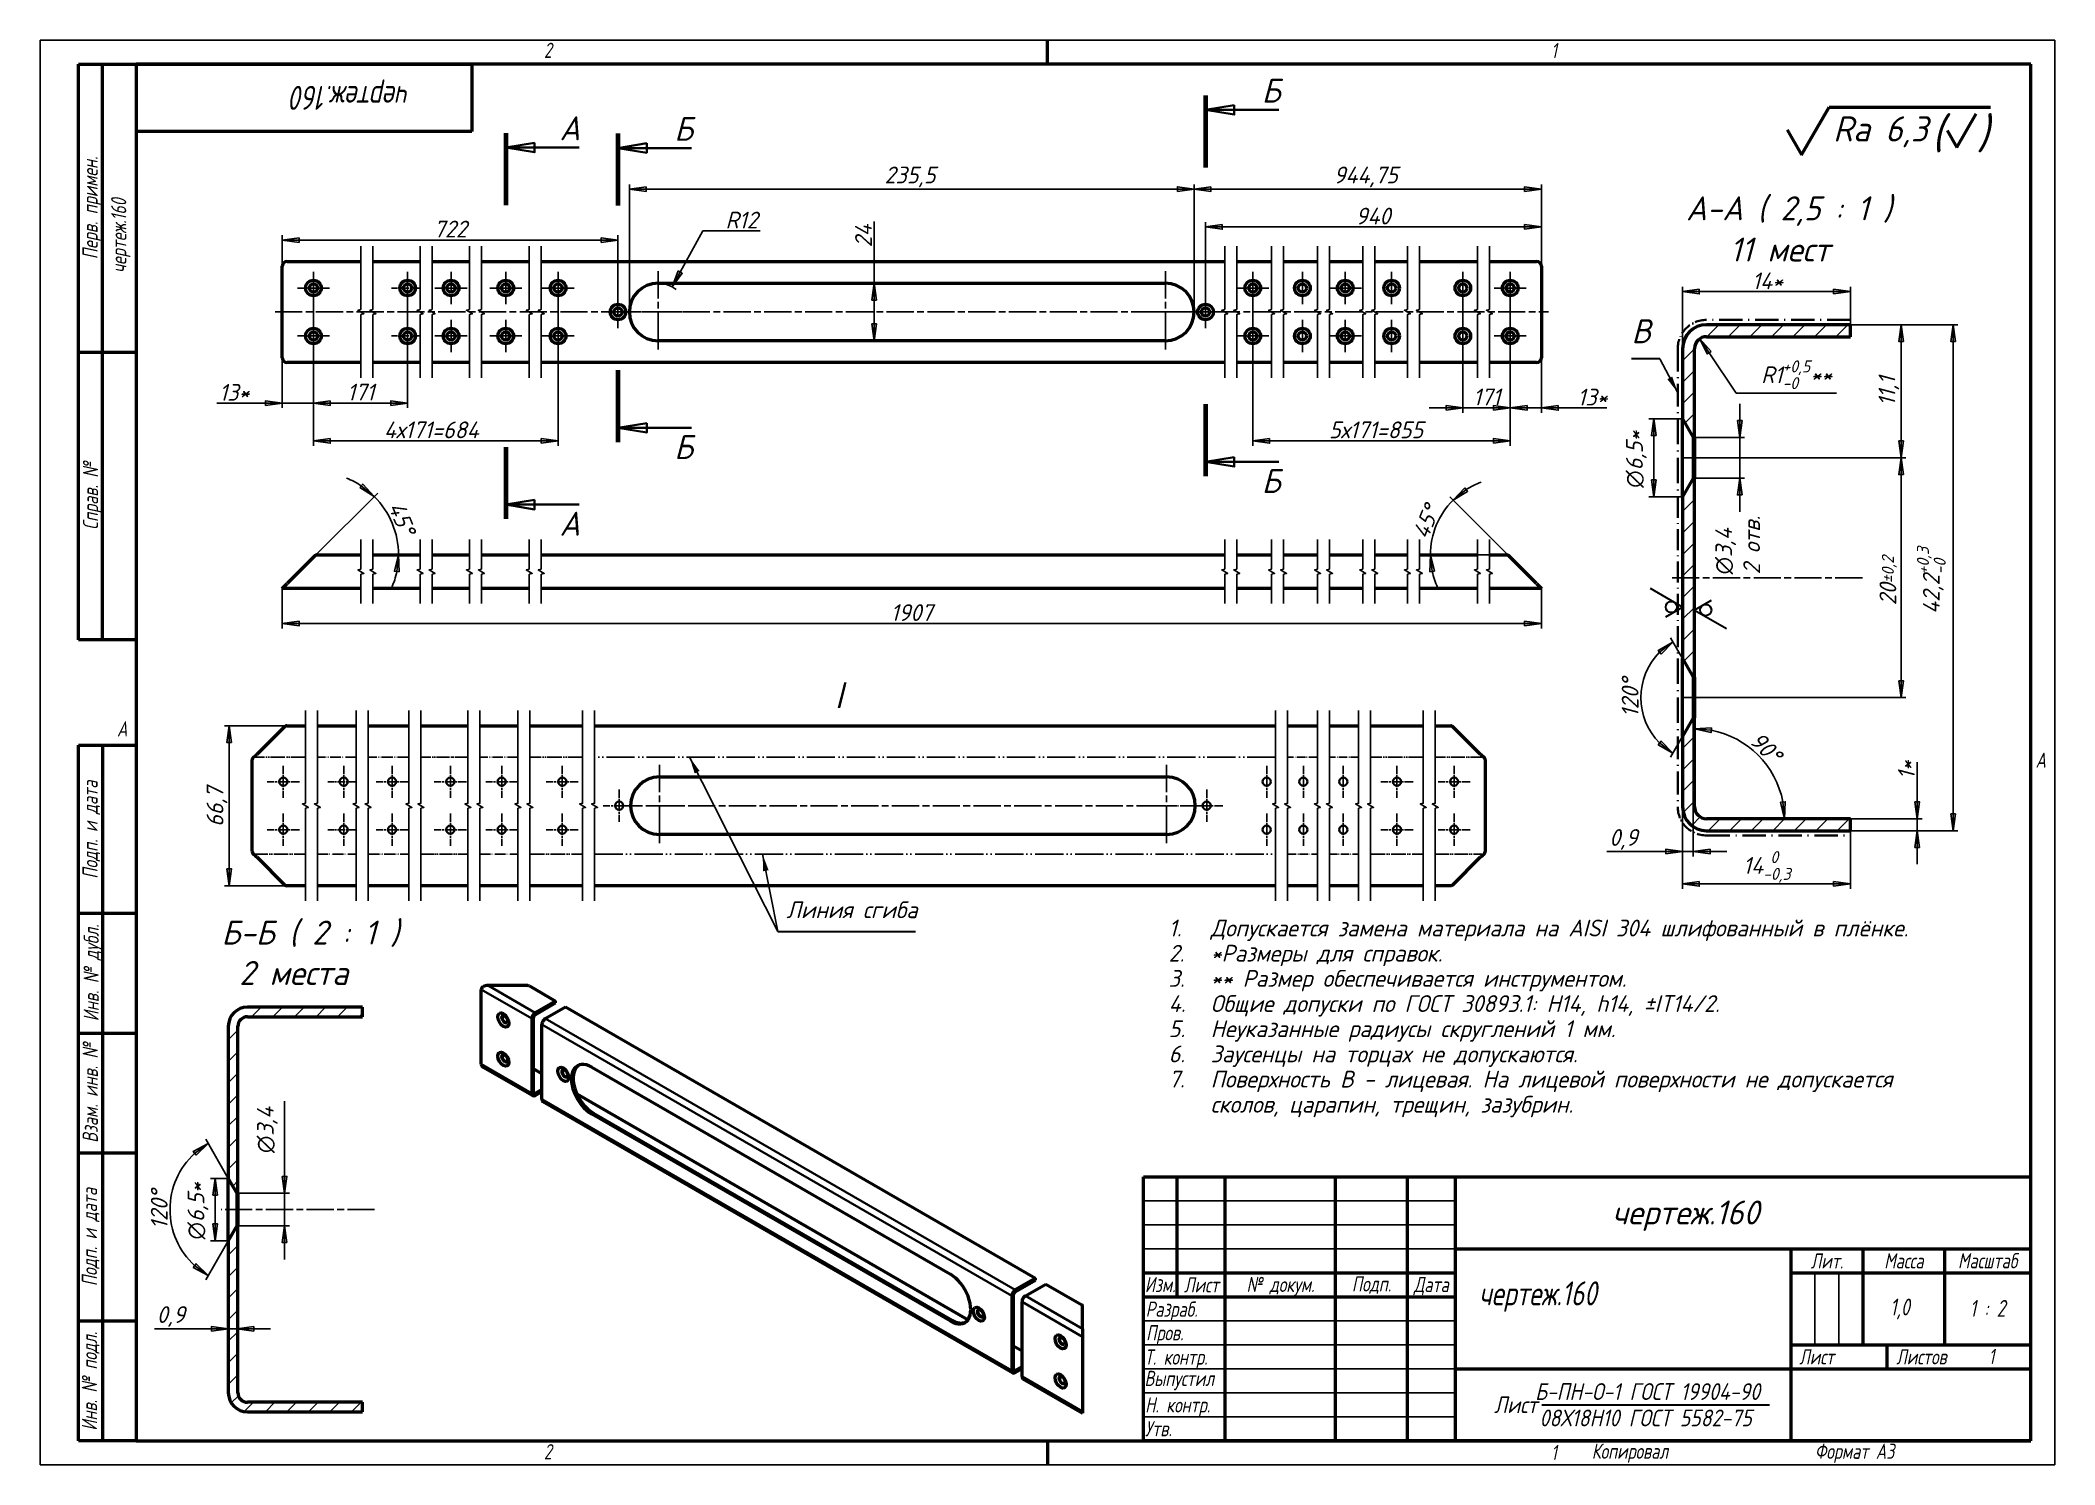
# Model space of a CAD drawing. Header units: millimetres. Extents: x 0 to 840, y 0 to 594.
import ezdxf
from ezdxf.enums import TextEntityAlignment as Align

# ---------------------------------------------------------------- set-up
doc = ezdxf.new("R2010")
doc.units = ezdxf.units.MM
doc.header["$LTSCALE"] = 2
for name, pattern in [('LT_04', [0.7087, 0.4724, -0.0591, 0.1181, -0.0591]), ('LT_05', [0.37, 0.24, -0.06, 0.01, -0.06]), ('LT_16', [0.68, 0.48, -0.06, 0.01, -0.06, 0.01, -0.06])]:
    doc.linetypes.add(name, pattern=pattern)
for name, color, linetype, lineweight in [('Layer_01', 7, 'Continuous', 35), ('Layer_02', 7, 'Continuous', 50), ('Layer_03', 7, 'Continuous', 50), ('Layer_04', 7, 'Continuous', 50), ('Layer_05', 7, 'Continuous', 25), ('Layer_06', 7, 'Continuous', 25), ('Layer_07', 7, 'Continuous', 25), ('Layer_08', 7, 'Continuous', 25), ('Layer_09', 7, 'LT_04', 25), ('Layer_10', 7, 'Continuous', 25), ('Layer_11', 7, 'Continuous', 18), ('Layer_12', 7, 'Continuous', 50)]:
    doc.layers.add(name, color=color, linetype=linetype, lineweight=lineweight)
doc.styles.add('Style_02', font='ariali.ttf', dxfattribs={"width": 0.8})
doc.styles.add('Style_03', font='GOST Common Italic.ttf')
doc.styles.add('Style_05', font='GOST Common Italic.ttf')
doc.styles.add('Style_06', font='GOST Common Italic.ttf', dxfattribs={"width": 0.8})
doc.styles.add('Style_07', font='GOST Common Italic.ttf', dxfattribs={"width": 0.8})
doc.styles.add('Style_08', font='GOST Common Italic.ttf')
doc.styles.add('Style_09', font='GOST Common Italic.ttf')
doc.styles.add('Style_10', font='GOST Common Italic.ttf')
doc.styles.add('Style_11', font='GOST Common Italic.ttf', dxfattribs={"width": 0.9})
doc.styles.add('Style_12', font='GOST Common Italic.ttf', dxfattribs={"width": 0.8})
doc.styles.add('Style_13', font='GOST Common Italic.ttf')
doc.styles.add('Style_14', font='GOST Common Italic.ttf', dxfattribs={"width": 0.7})
doc.styles.add('Style_15', font='GOST Common Italic.ttf', dxfattribs={"width": 0.7})
doc.styles.add('Style_16', font='AIGDT___.TTF')
doc.dimstyles.new('DimStyle_03', dxfattribs={"dimscale": 2, "dimtxt": 3.5, "dimasz": 3.5, "dimexe": 1, "dimexo": 0, "dimgap": 0.5, "dimtad": 1, "dimrnd": 1e-08, "dimtxsty": 'Style_03', "dimblk": 'Filled-1', "dimcen": 2.5, "dimdle": 15, "dimclrd": 256, "dimclre": 256, "dimclrt": 256, "dimazin": 2, "dimtfac": 0.714286, "dimtdec": 3, "dimtmove": 0, "dimatfit": 3, "dimlwd": -1, "dimlwe": 25})
doc.dimstyles.new('DimStyle_06', dxfattribs={"dimscale": 2, "dimtxt": 3.5, "dimasz": 3.5, "dimexe": 1, "dimexo": 0, "dimgap": 0.5, "dimtad": 1, "dimrnd": 1e-08, "dimtxsty": 'Style_03', "dimblk": 'Filled-1', "dimcen": 2.5, "dimdle": 15, "dimclrd": 256, "dimclre": 256, "dimclrt": 256, "dimazin": 2, "dimtfac": 0.714286, "dimtdec": 3, "dimtmove": 0, "dimatfit": 3, "dimlwd": 25, "dimlwe": 25})
pattern_1 = [(45, (0, 0), (-4.49013, 4.49013), [])]

msp = doc.modelspace()

# ---------------------------------------------------------------- texts
at = {"layer": 'Layer_07', "style": 'Style_03'}
for s, p in [('1. ', (470.5331, 220.2949)), ('Допускается замена материала на AISI 304 шлифованный в плёнке.', (488.0331, 220.2949)), ('2. ', (470.5331, 209.7949)), ('*Размеры для справок.', (488.0331, 209.7949)), ('3. ', (470.5331, 199.2949)), ('** Размер обеспечивается инструментом.', (488.0331, 199.2949)), ('4. ', (470.5331, 188.7949)), ('Общие допуски по ГОСТ 30893.1: H14, h14, ±IT14/2.', (488.0331, 188.7949)), ('5. ', (470.5331, 178.2949)), ('Неуказанные радиусы скруглений 1 мм.', (488.0331, 178.2949)), ('6. ', (470.5331, 167.7949)), ('Заусенцы на торцах не допускаются.', (488.0331, 167.7949)), ('7. ', (470.5331, 157.2949)), ('Поверхность В - лицевая. На лицевой поверхности не допускается ', (488.0331, 157.2949)), ('сколов, царапин, трещин, зазубрин.', (488.0331, 146.7949))]:
    msp.add_text(s, height=7, dxfattribs=at).set_placement(p)
at = {"layer": 'Layer_07', "char_height": 10, "attachment_point": 7}
for s, insert, style in [('A-A ( 2,5 : 1 )', (686.3057, 516.6017), 'Style_05'), ('11 мест', (704.5264, 501.7453), 'Style_05'), ('/', (332.5243, 315.6037), 'Style_16'), ('Б-Б ( 2 : 1 )', (75.5619, 215.9256), 'Style_05'), ('2 места', (82.9794, 200.07), 'Style_05')]:
    msp.add_mtext(s, dxfattribs=dict(at, insert=insert, style=style))

# ---------------------------------------------------------------- blocks, each defined once
blk = doc.blocks.new('Block_19')
at = {"layer": 'Layer_04', "lineweight": 25}
for p, q in [((0, 0), (0, 297)), ((0, 297), (420, 297)), ((420, 297), (420, 0)), ((420, 0), (0, 0))]:
    blk.add_line(p, q, dxfattribs=at)
at = {"layer": 'Layer_04'}
for p, q in [((210, 292), (210, 297)), ((415, 292), (20, 292)), ((20, 292), (20, 5)), ((415, 5), (415, 292)), ((20, 5), (415, 5)), ((210, 5), (210, 0))]:
    blk.add_line(p, q, dxfattribs=at)
at = {"layer": 'Layer_04', "char_height": 3.17, "attachment_point": 1, "style": 'Style_02'}
for s, insert, width in [('\\fGOST Common|b0|i1;\\H3.1700;2', (105, 296.5), 5.2328), ('\\fGOST Common|b0|i1;\\H3.1700;1', (315.02, 296.44), 5.2327), ('\\fGOST Common|b0|i1;\\H3.1700;A', (16, 155), 5.1335), ('\\fGOST Common|b0|i1;\\H3.1700;A', (416, 148.5), 5.0704), ('\\fGOST Common|b0|i1;\\H3.1700;2', (104.99, 4.3), 5.2328), ('\\fGOST Common|b0|i1;\\H3.1700;Формат А3', (370, 4.39), 25.2103), ('\\fGOST Common|b0|i1;\\H3.1700;1', (315, 4.14), 6.6287)]:
    blk.add_mtext(s, dxfattribs=dict(at, insert=insert, width=width))
blk = doc.blocks.new('Block_20')
at = {"layer": 'Layer_03'}
for p, q in [((0, 55), (185, 55)), ((0, 0), (0, 55)), ((0, 0), (0, 55)), ((7, 55), (7, 30)), ((17, 55), (17, 0)), ((40, 55), (40, 0)), ((55, 55), (55, 0)), ((65, 55), (65, 0)), ((185, 0), (185, 55)), ((65, 40), (185, 40)), ((135, 40), (135, 0)), ((150, 40), (150, 20)), ((167, 40), (167, 20)), ((0, 35), (65, 35)), ((135, 35), (185, 35)), ((0, 30), (65, 30)), ((135, 20), (185, 20)), ((155, 20), (155, 15)), ((65, 15), (185, 15)), ((185, 0), (0, 0))]:
    blk.add_line(p, q, dxfattribs=at)
at = {"layer": 'Layer_03', "linetype": 'Continuous', "lineweight": 25}
for p, q in [((0, 50), (65, 50)), ((0, 45), (65, 45)), ((0, 40), (65, 40)), ((140, 35), (140, 20)), ((145, 35), (145, 20)), ((0, 25), (65, 25)), ((0, 20), (65, 20)), ((0, 15), (65, 15)), ((0, 10), (65, 10)), ((0, 5), (65, 5))]:
    blk.add_line(p, q, dxfattribs=at)
at = {"layer": 'Layer_03', "lineweight": 30}
blk.add_line((83.1, 7.5), (130.5, 7.5), dxfattribs=at)
at = {"layer": 'Layer_03', "char_height": 3.17, "style": 'Style_02'}
for s, insert, width, attachment_point in [('\\fGOST Common|b0|i1;\\H3.1700;Лит.', (142.52, 37.49), 14.9766, 5), ('\\fGOST Common|b0|i1;\\H3.1700;Масса', (158.55, 37.51), 16.9878, 5), ('\\fGOST Common|b0|i1;\\H3.1700;Масштаб', (176.02, 37.53), 17.8316, 5), ('\\fGOST Common|b0|i1;\\H3.1700;Изм.', (3.5, 32.56), 6.9635, 5), ('\\fGOST Common|b0|i1;\\H3.1700;Лист', (12.1, 32.5), 10.0029, 5), ('\\A0;\\fGOST Common|b0|i1;\\H3.1700;№ докум.', (28.58, 32.16), 22.9069, 5), ('\\fGOST Common|b0|i1;\\H3.1700;Подп.', (47.56, 32.45), 14.879, 5), ('\\fGOST Common|b0|i1;\\H3.1700;Дата', (60.02, 32.24), 9.9614, 5), ('\\fGOST Common|b0|i1;\\H3.1700;Разраб.', (0.47, 27), 16.9971, 4), ('\\fGOST Common|b0|i1;\\H3.1700;Пров.', (0.56, 22.08), 17.0192, 4), ('\\A0;\\fGOST Common|b0|i1;\\H3.1700;Т. контр.', (0.23, 17.01), 16.9554, 4), ('\\fGOST Common|b0|i1;\\H3.1700;Лист', (140.37, 17.5), 10.5071, 5), ('\\A1;', (150.6, 17.54), 8.8313, 5), ('\\fGOST Common|b0|i1;\\H3.1700;Листов', (162.21, 17.5), 14.3668, 5), ('\\fGOST Common|b0|i1;\\H3.1700;Н. контр.', (0.36, 7.05), 16.9999, 4), ('\\fGOST Common|b0|i1;\\H3.1700;Утв.', (0.34, 2.52), 17.0083, 4), ('\\fGOST Common|b0|i1;\\H3.1700;Копировал', (93.48, -0.59), 19.7871, 1)]:
    blk.add_mtext(s, dxfattribs=dict(at, insert=insert, width=width, attachment_point=attachment_point))
at = {"layer": 'Layer_03'}
for tag, height, style, width, p in [('Изм1_001', 2.89, 'Style_15', 0.7, (3.51, 52.52)), ('Лист1_001', 2.89, 'Style_15', 0.7, (12.03, 52.52)), ('Докум1_001', 2.89, 'Style_15', 0.7, (28.54, 52.48)), ('Изм2_001', 2.89, 'Style_15', 0.7, (3.5, 47.52)), ('Лист2_001', 2.89, 'Style_15', 0.7, (12.01, 47.5)), ('Докум2_001', 2.89, 'Style_15', 0.7, (28.53, 47.5)), ('Изм3_001', 2.89, 'Style_15', 0.7, (3.5, 42.5)), ('Лист3_001', 2.89, 'Style_15', 0.7, (12.01, 42.51)), ('Докум3_001', 2.89, 'Style_15', 0.7, (28.51, 42.48)), ('Изм4_001', 2.89, 'Style_15', 0.7, (3.51, 37.5)), ('Лист4_001', 2.89, 'Style_15', 0.7, (12, 37.53)), ('Докум4_001', 2.89, 'Style_15', 0.7, (28.51, 37.52)), ('НАИМЕНОВАНИЕ_001', 5, 'Style_07', 0.8, (74.49, 28.98)), ('Литера_001', 3.5, 'Style_12', 0.8, (137.52, 27.25)), ('Литера2_001', 3.5, 'Style_12', 0.8, (142.51, 27.22)), ('Литера3_001', 3.5, 'Style_12', 0.8, (147.52, 27.21)), ('Масса_001', 3.5, 'Style_12', 0.8, (156.47, 26.48)), ('Масштаб_001', 3.5, 'Style_12', 0.8, (174.92, 25.86)), ('Тип_документа_001', 3.17, 'Style_06', 0.8, (100.08, 17.56)), ('Листов_001', 3.17, 'Style_06', 0.8, (177.46, 17.58))]:
    blk.add_attdef(tag, text='', height=height, dxfattribs=dict(at, style=style, width=width)).set_placement(p, align=Align.MIDDLE_CENTER)
for tag, height, style, width, p in [('Подп1_001', 2.89, 'Style_15', 0.7, (40.01, 52.51)), ('Дата1_001', 2, 'Style_14', 0.7, (55.01, 52.51)), ('Подп2_001', 2.89, 'Style_15', 0.7, (40.01, 47.5)), ('Дата2_001', 2, 'Style_14', 0.7, (55.01, 47.49)), ('Подп3_001', 2.89, 'Style_15', 0.7, (40.01, 42.51)), ('Дата3_001', 2, 'Style_14', 0.7, (55.02, 42.52)), ('Подп4_001', 2.89, 'Style_15', 0.7, (40.01, 37.51)), ('Дата4_001', 2, 'Style_14', 0.7, (55.02, 37.51)), ('АВТОР_001', 3.17, 'Style_06', 0.8, (15.59, 26.85)), ('Разработал_Подп._001', 2.89, 'Style_15', 0.7, (40.05, 27.51)), ('ДАТА_СОЗДАНИЯ_001', 2, 'Style_14', 0.7, (55.01, 27.51)), ('ПРОВЕРИЛ_001', 3.17, 'Style_06', 0.8, (17.41, 22.53)), ('Проверил_Подп._001', 2.89, 'Style_15', 0.7, (40.05, 22.52)), ('ДАТА_ПРОВЕРКИ_001', 2, 'Style_14', 0.7, (55.02, 22.51)), ('ТЕХНОЛОГ_001', 3.17, 'Style_06', 0.8, (17.33, 17.54)), ('Технолог_Подп._001', 2.89, 'Style_15', 0.7, (40.05, 17.51)), ('Технолог_Дата_001', 2, 'Style_14', 0.7, (55.01, 17.5)), ('Должность_руководителя_001', 3.17, 'Style_06', 0.8, (0.52, 12.51)), ('НАЧ._ОТДЕЛА_001', 3.17, 'Style_06', 0.8, (17.46, 12.45)), ('Руководитель_Подп._001', 2.89, 'Style_15', 0.7, (40.01, 12.5)), ('Руководитель_Дата_001', 2, 'Style_14', 0.7, (55.01, 12.51)), ('НОРМОКОНТРОЛЬ_001', 3.17, 'Style_06', 0.8, (17.37, 7.48)), ('Нормоконтроль_Подп._001', 2.89, 'Style_15', 0.7, (40.05, 7.52)), ('ДАТА_НОРМОКОНТРОЛЯ_001', 2, 'Style_14', 0.7, (55.02, 7.51)), ('УТВЕРДИЛ_001', 3.17, 'Style_06', 0.8, (17.4, 2.51)), ('Утвердил_Подп._001', 2.89, 'Style_15', 0.7, (40.05, 2.51)), ('ДАТА_УТВЕРЖДЕНИЯ_001', 2, 'Style_14', 0.7, (55.01, 2.5))]:
    blk.add_attdef(tag, text='', height=height, dxfattribs=dict(at, style=style, width=width)).set_placement(p, align=Align.MIDDLE_LEFT)
for tag, height, style, p in [('ОБОЗНАЧЕНИЕ_001', 5, 'Style_10', (102.49, 45.12)), ('ОРГАНИЗАЦИЯ_001', 3.5, 'Style_13', (148.22, 5.85))]:
    blk.add_attdef(tag, text='', height=height, dxfattribs=dict(at, style=style)).set_placement(p, align=Align.MIDDLE_CENTER)
at = {"layer": 'Layer_03', "style": 'Style_11', "width": 0.9}
blk.add_attdef('Материал_Класс_001', text='', height=3.5, dxfattribs=at).set_placement((83, 7.5), align=Align.MIDDLE_RIGHT)
blk.add_attdef('Материал_Наим._001', text='', height=3.5, dxfattribs=at).set_placement((90.27, 7.5), align=Align.BOTTOM_CENTER)
blk.add_attdef('Материал_ГОСТ_001', text='', height=3.5, dxfattribs=at).set_placement((106.8, 6.5), align=Align.TOP_CENTER)
blk = doc.blocks.new('Block_04')
at = {"layer": 'Layer_12'}
for p, q in [((-12, 0), (-12, 145)), ((-12, 145), (0, 145)), ((-7, 145), (-7, 0)), ((-12, 110), (-7, 110)), ((-7, 110), (0, 110)), ((-12, 85), (-7, 85)), ((-7, 85), (0, 85)), ((-12, 60), (-7, 60)), ((-7, 60), (0, 60)), ((-12, 25), (-7, 25)), ((-7, 25), (0, 25)), ((0, 0), (-12, 0))]:
    blk.add_line(p, q, dxfattribs=at)
at = {"layer": 'Layer_07', "char_height": 3.17, "attachment_point": 5, "rotation": 90, "style": 'Style_02'}
for s, insert, width in [('\\fGOST Common|b0|i1;\\H3.1700;Подп. и дата', (-9.37, 127.41), 34.7679), ('\\fGOST Common|b0|i1;\\H3.1700;Инв. № дубл.', (-8.95, 97.55), 24.8438), ('\\fGOST Common|b0|i1;\\H3.1700;Взам. инв. №', (-9.58, 72.53), 24.8669), ('\\fGOST Common|b0|i1;\\H3.1700;Подп. и дата', (-9.5, 42.47), 35.1486), ('\\fGOST Common|b0|i1;\\H3.1700;Инв. № подл.', (-9.5, 12.41), 24.9618)]:
    blk.add_mtext(s, dxfattribs=dict(at, insert=insert, width=width))
at = {"layer": 'Layer_07', "style": 'Style_06', "width": 0.8}
for tag, p in [('Подп._и_дата_2_001', (-3.53, 127.51)), ('Инв._номер_дубликата_001', (-3.41, 97.47)), ('Взамен_инв._номера_001', (-3.46, 72.53)), ('Подп._и_дата_1_001', (-3.42, 42.35)), ('ИНВЕНТАРНЫЙ_НОМЕР_001', (-3.33, 12.68))]:
    blk.add_attdef(tag, text='', height=3.17, rotation=90, dxfattribs=at).set_placement(p, align=Align.MIDDLE_CENTER)
blk = doc.blocks.new('Block_05')
at = {"layer": 'Layer_12'}
for p, q in [((-12, 0), (-12, 120)), ((-12, 120), (0, 120)), ((-7, 0), (-7, 120)), ((-12, 60), (0, 60)), ((0, 0), (-12, 0))]:
    blk.add_line(p, q, dxfattribs=at)
at = {"layer": 'Layer_07', "char_height": 3.17, "attachment_point": 5, "rotation": 90, "style": 'Style_02'}
for s, insert, width in [('\\fGOST Common|b0|i1;\\H3.1700;Перв. примен.', (-9.19, 90.05), 60.0143), ('\\fGOST Common|b0|i1;\\H3.1700;Справ. №', (-9.1, 30), 59.9357)]:
    blk.add_mtext(s, dxfattribs=dict(at, insert=insert, width=width))
at = {"layer": 'Layer_07', "style": 'Style_06', "width": 0.8}
for tag, p in [('Первичная_применяемость_002', (-2.07, 67.31)), ('Первичная_применяемость_001', (-2.07, 67.31)), ('Справочный_номер_001', (-3.55, 30.02))]:
    blk.add_attdef(tag, text='', height=3.17, rotation=90, dxfattribs=at).set_placement(p, align=Align.MIDDLE_CENTER)
blk = doc.blocks.new('Block_06')
at = {"layer": 'Layer_12'}
for p, q in [((0, 0), (70, 0)), ((70, 0), (70, -14)), ((70, -14), (0, -14))]:
    blk.add_line(p, q, dxfattribs=at)
at = {"layer": 'Layer_07', "style": 'Style_07', "width": 0.8}
for tag in ['ОБОЗНАЧЕНИЕ_002', 'ОБОЗНАЧЕНИЕ_001']:
    blk.add_attdef(tag, text='', height=5, rotation=180, dxfattribs=at).set_placement((72.25, -4.53), align=Align.MIDDLE_CENTER)
blk = doc.blocks.new('2dTransSection0')
at = {"layer": 'Layer_01', "linetype": 'Continuous', "lineweight": 70}
for p, q in [((97.05, 277.65), (97.05, 262.65)), ((97.05, 212.19), (97.05, 197.19))]:
    blk.add_line(p, q, dxfattribs=at)
at = {"layer": 'Layer_01', "linetype": 'Continuous'}
for p, q in [((103.05, 275.65), (97.05, 274.65)), ((103.05, 274.65), (97.05, 274.65)), ((97.05, 274.65), (103.05, 273.65)), ((103.05, 273.65), (103.05, 275.65)), ((112.34, 274.65), (103.05, 274.65)), ((103.05, 201.19), (97.05, 200.19)), ((103.05, 200.19), (97.05, 200.19)), ((97.05, 200.19), (103.05, 199.19)), ((103.05, 199.19), (103.05, 201.19)), ((112.34, 200.19), (103.05, 200.19))]:
    blk.add_line(p, q, dxfattribs=at)
at = {"layer": 'Layer_01', "linetype": 'Continuous', "flags": 128}
for points in [[(103.05, 275.65), (97.05, 274.65), (103.05, 273.65), (103.05, 275.65)], [(103.05, 201.19), (97.05, 200.19), (103.05, 199.19), (103.05, 201.19)]]:
    blk.add_lwpolyline(points, dxfattribs=at)
at = {"layer": 'Layer_01'}
for points in [[(103.05, 275.65), (97.05, 274.65), (103.05, 273.65), (103.05, 275.65)], [(103.05, 201.19), (97.05, 200.19), (103.05, 199.19), (103.05, 201.19)]]:
    blk.add_solid(points, dxfattribs=at)
at = {"layer": 'Layer_01', "char_height": 5, "attachment_point": 7, "style": 'Style_05'}
for insert in [(108.26, 276.15), (108.26, 193.69)]:
    blk.add_mtext('A', dxfattribs=dict(at, insert=insert))
blk = doc.blocks.new('Block_08')
at = {"layer": 'Layer_12', "lineweight": 50}
for p, q in [((-9.099, -3.6), (-8.002, -1.7)), ((-8.002, -1.7), (-1.6, -1.7)), ((-2.939, -3.3), (-2.169, -1.967)), ((-9.676, -2.6), (-9.099, -3.6)), ((-3.324, -2.633), (-2.939, -3.3))]:
    blk.add_line(p, q, dxfattribs=at)
at = {"layer": 'Layer_07', "attachment_point": 7, "style": 'Style_03'}
for s, insert, char_height in [('\\A1;\\fGOST Common|b0|i1;\\H1.0000;Ra 6,3', (-7.848, -3.3), 1), ('\\A1;\\fGOST Common|b0|i1;\\H1.3000;(', (-3.939, -3.5), 1.3), ('\\A1;\\fGOST Common|b0|i1;\\H1.3000;)', (-2.139, -3.5), 1.3)]:
    blk.add_mtext(s, dxfattribs=dict(at, insert=insert, char_height=char_height))
blk = doc.blocks.new('Filled-1')
at = {"color": 0}
for p, q in [((0, 0), (-1, 0.14)), ((-1, 0.14), (-1, -0.14)), ((-1, 0), (0, 0)), ((-1, -0.14), (0, 0))]:
    blk.add_line(p, q, dxfattribs=at)
at = {"color": 0, "flags": 128}
blk.add_lwpolyline([(-1, -0.14), (0, 0), (-1, 0.14), (-1, -0.14)], dxfattribs=at)
at = {"color": 0}
blk.add_solid([(-1, -0.14), (0, 0), (-1, 0.14), (-1, -0.14)], dxfattribs=at)
blk = doc.blocks.new('*D20')
at = {"layer": 'Defpoints', "color": 0, "linetype": 'Continuous'}
for p in [(754.8, 475.4), (754.8, 264.4), (797.62, 264.4)]:
    blk.add_point(p, dxfattribs=at)
at = {"layer": 'Layer_10', "linetype": 'Continuous', "lineweight": 25}
for p, q in [((754.8, 475.4), (799.62, 475.4)), ((797.62, 468.4), (797.62, 271.4)), ((754.8, 264.4), (799.62, 264.4))]:
    blk.add_line(p, q, dxfattribs=at)
at = {"layer": 'Layer_10', "linetype": 'Continuous', "lineweight": 25, "xscale": 7, "yscale": 7, "zscale": 7}
for p, rotation in [((797.62, 475.4), 90), ((797.62, 264.4), 270)]:
    blk.add_blockref('Filled-1', p, dxfattribs=dict(at, rotation=rotation))
at = {"layer": 'Layer_10', "linetype": 'Continuous', "lineweight": 25, "insert": (782.55, 354.8), "char_height": 7, "attachment_point": 1, "rotation": 90, "style": 'Style_03'}
blk.add_mtext('\\A1;42,2{\\H5;\\S+0,3^ -0;}', dxfattribs=at)
blk = doc.blocks.new('*D21')
at = {"layer": 'Defpoints', "color": 0, "linetype": 'Continuous'}
for p in [(692.04, 469.56), (694.8, 465.4)]:
    blk.add_point(p, dxfattribs=at)
at = {"layer": 'Layer_10', "linetype": 'Continuous', "lineweight": 25}
for p, q in [((707.12, 446.86), (695.91, 463.73)), ((748.96, 446.86), (707.12, 446.86))]:
    blk.add_line(p, q, dxfattribs=at)
at = {"layer": 'Layer_10', "linetype": 'Continuous', "lineweight": 25, "xscale": 7, "yscale": 7, "zscale": 7, "rotation": 123.587251775582}
blk.add_blockref('Filled-1', (692.04, 469.56), dxfattribs=at)
at = {"layer": 'Layer_10', "linetype": 'Continuous', "lineweight": 25, "insert": (717.6, 460.52), "char_height": 7, "attachment_point": 1, "style": 'Style_03'}
blk.add_mtext('\\A1;\\fGOST Common|b0|i1;R1{\\H5;\\S+0,5^ -0;}**', dxfattribs=at)
blk = doc.blocks.new('*D22')
at = {"layer": 'Defpoints', "color": 0, "linetype": 'Continuous'}
for p in [(684.8, 274.4), (754.8, 264.4), (754.8, 242.21)]:
    blk.add_point(p, dxfattribs=at)
at = {"layer": 'Layer_10', "linetype": 'Continuous', "lineweight": 25}
for p, q in [((684.8, 274.4), (684.8, 240.21)), ((754.8, 264.4), (754.8, 240.21)), ((691.8, 242.21), (747.8, 242.21))]:
    blk.add_line(p, q, dxfattribs=at)
at = {"layer": 'Layer_10', "linetype": 'Continuous', "lineweight": 25, "xscale": 7, "yscale": 7, "zscale": 7, "rotation": 180}
blk.add_blockref('Filled-1', (684.8, 242.21), dxfattribs=at)
at = {"layer": 'Layer_10', "linetype": 'Continuous', "lineweight": 25, "xscale": 7, "yscale": 7, "zscale": 7}
blk.add_blockref('Filled-1', (754.8, 242.21), dxfattribs=at)
at = {"layer": 'Layer_10', "linetype": 'Continuous', "lineweight": 25, "insert": (710.02, 255.88), "char_height": 7, "attachment_point": 1, "style": 'Style_03'}
blk.add_mtext('\\A1;14{\\H5;\\S 0^ -0,3;}', dxfattribs=at)
blk = doc.blocks.new('*D23')
at = {"layer": 'Defpoints', "color": 0, "linetype": 'Continuous'}
for p in [(722.28, 288.15), (689.8, 274.4), (689.8, 269.4), (754.8, 269.4)]:
    blk.add_point(p, dxfattribs=at)
at = {"layer": 'Layer_10', "linetype": 'Continuous', "lineweight": 25}
blk.add_arc((689.8, 269.4), 37.5, 10.7108, 79.2892, dxfattribs=at)
at = {"layer": 'Layer_10', "linetype": 'Continuous', "lineweight": 25, "xscale": 7, "yscale": 7, "zscale": 7}
for p, rotation in [((689.8, 306.9), 174.6445993869469), ((727.3, 269.4), 275.3554006130528)]:
    blk.add_blockref('Filled-1', p, dxfattribs=dict(at, rotation=rotation))
at = {"layer": 'Layer_10', "linetype": 'Continuous', "lineweight": 25, "insert": (717.25, 306.29), "char_height": 7, "attachment_point": 1, "rotation": 315, "style": 'Style_03'}
blk.add_mtext('\\A1;90°', dxfattribs=at)
blk = doc.blocks.new('*D24')
at = {"layer": 'Defpoints', "color": 0, "linetype": 'Continuous'}
for p in [(754.8, 269.4), (782.68, 269.4), (754.8, 264.4)]:
    blk.add_point(p, dxfattribs=at)
at = {"layer": 'Layer_10', "linetype": 'Continuous', "lineweight": 25}
for p, q in [((782.68, 276.4), (782.68, 293.03)), ((754.8, 269.4), (784.68, 269.4)), ((782.68, 264.4), (782.68, 269.4)), ((754.8, 264.4), (784.68, 264.4)), ((782.68, 257.4), (782.68, 250.4))]:
    blk.add_line(p, q, dxfattribs=at)
at = {"layer": 'Layer_10', "linetype": 'Continuous', "lineweight": 25, "xscale": 7, "yscale": 7, "zscale": 7}
for p, rotation in [((782.68, 269.4), 270), ((782.68, 264.4), 90)]:
    blk.add_blockref('Filled-1', p, dxfattribs=dict(at, rotation=rotation))
at = {"layer": 'Layer_10', "linetype": 'Continuous', "lineweight": 25, "insert": (774.68, 285.77), "char_height": 7, "attachment_point": 1, "rotation": 90, "style": 'Style_03'}
blk.add_mtext('\\A1;\\fGOST Common|b0|i1;1*', dxfattribs=at)
blk = doc.blocks.new('*D25')
at = {"layer": 'Defpoints', "color": 0, "linetype": 'Continuous'}
for p in [(148.19, 388.34), (114.92, 379.42), (114.93, 379.43), (149.37, 379.42)]:
    blk.add_point(p, dxfattribs=at)
at = {"layer": 'Layer_10', "linetype": 'Continuous', "lineweight": 25}
blk.add_line((114.93, 379.43), (140.69, 405.19), dxfattribs=at)
for start, end in [(56.66221, 68.32442), (0, 45), (336.67558, 348.33779)]:
    blk.add_arc((114.92, 379.42), 34.45, start, end, dxfattribs=at)
at = {"layer": 'Layer_10', "linetype": 'Continuous', "lineweight": 25, "xscale": 7, "yscale": 7, "zscale": 7}
for p, rotation in [((139.28, 403.78), 320.8311039523354), ((149.37, 379.42), 84.16889604755681)]:
    blk.add_blockref('Filled-1', p, dxfattribs=dict(at, rotation=rotation))
at = {"layer": 'Layer_10', "linetype": 'Continuous', "lineweight": 25, "insert": (151.38, 402.33), "char_height": 7, "attachment_point": 1, "rotation": 292.5, "style": 'Style_03'}
blk.add_mtext('\\A1;45°', dxfattribs=at)
blk = doc.blocks.new('*D26')
at = {"layer": 'Defpoints', "color": 0, "linetype": 'Continuous'}
for p in [(584, 395.56), (604.29, 379.42), (611.94, 379.43), (611.95, 379.42)]:
    blk.add_point(p, dxfattribs=at)
at = {"layer": 'Layer_10', "linetype": 'Continuous', "lineweight": 25}
for p, q in [((611.94, 379.43), (587.71, 403.66)), ((604.29, 379.42), (577.67, 379.42))]:
    blk.add_line(p, q, dxfattribs=at)
for start, end in [(110.10208, 122.55104), (135, 180), (192.44896, 204.89792)]:
    blk.add_arc((611.95, 379.42), 32.28, start, end, dxfattribs=at)
at = {"layer": 'Layer_10', "linetype": 'Continuous', "lineweight": 25, "xscale": 7, "yscale": 7, "zscale": 7}
for p, rotation in [((589.13, 402.25), 218.7755188875438), ((579.67, 379.42), 96.2244811123814)]:
    blk.add_blockref('Filled-1', p, dxfattribs=dict(at, rotation=rotation))
at = {"layer": 'Layer_10', "linetype": 'Continuous', "lineweight": 25, "insert": (571.98, 388.17), "char_height": 7, "attachment_point": 1, "rotation": 67.5, "style": 'Style_03'}
blk.add_mtext('\\A1;45°', dxfattribs=at)
blk = doc.blocks.new('*D27')
at = {"layer": 'Defpoints', "color": 0, "linetype": 'Continuous'}
for p in [(684.8, 419.9), (684.8, 319.9), (775.93, 319.9)]:
    blk.add_point(p, dxfattribs=at)
at = {"layer": 'Layer_10', "linetype": 'Continuous', "lineweight": 25}
for p, q in [((684.8, 419.9), (777.93, 419.9)), ((775.93, 412.9), (775.93, 326.9)), ((684.8, 319.9), (777.93, 319.9))]:
    blk.add_line(p, q, dxfattribs=at)
at = {"layer": 'Layer_10', "linetype": 'Continuous', "lineweight": 25, "xscale": 7, "yscale": 7, "zscale": 7}
for p, rotation in [((775.93, 419.9), 90), ((775.93, 319.9), 270)]:
    blk.add_blockref('Filled-1', p, dxfattribs=dict(at, rotation=rotation))
at = {"layer": 'Layer_10', "linetype": 'Continuous', "lineweight": 25, "insert": (766.93, 358.4), "char_height": 7, "attachment_point": 1, "rotation": 90, "style": 'Style_03'}
blk.add_mtext('\\A1;20{\\H5;±0,2}', dxfattribs=at)
blk = doc.blocks.new('*D28')
at = {"layer": 'Defpoints', "color": 0, "linetype": 'Continuous'}
for p in [(481.15, 531.93), (245.65, 480.69), (481.15, 480.69)]:
    blk.add_point(p, dxfattribs=at)
at = {"layer": 'Layer_10', "linetype": 'Continuous', "lineweight": 25}
for p, q in [((245.65, 480.69), (245.65, 533.93)), ((252.65, 531.93), (474.15, 531.93)), ((481.15, 480.69), (481.15, 533.93))]:
    blk.add_line(p, q, dxfattribs=at)
at = {"layer": 'Layer_10', "linetype": 'Continuous', "lineweight": 25, "xscale": 7, "yscale": 7, "zscale": 7, "rotation": 180}
blk.add_blockref('Filled-1', (245.65, 531.93), dxfattribs=at)
at = {"layer": 'Layer_10', "linetype": 'Continuous', "lineweight": 25, "xscale": 7, "yscale": 7, "zscale": 7}
blk.add_blockref('Filled-1', (481.15, 531.93), dxfattribs=at)
at = {"layer": 'Layer_10', "linetype": 'Continuous', "lineweight": 25, "insert": (352.06, 541.33), "char_height": 7, "attachment_point": 1, "style": 'Style_03'}
blk.add_mtext('\\A1;235,5', dxfattribs=at)
blk = doc.blocks.new('*D29')
at = {"layer": 'Defpoints', "color": 0, "linetype": 'Continuous'}
for p in [(625.95, 531.93), (625.95, 499.79), (481.15, 480.69)]:
    blk.add_point(p, dxfattribs=at)
at = {"layer": 'Layer_10', "linetype": 'Continuous', "lineweight": 25}
for p, q in [((481.15, 480.69), (481.15, 533.93)), ((488.15, 531.93), (618.95, 531.93)), ((625.95, 499.79), (625.95, 533.93))]:
    blk.add_line(p, q, dxfattribs=at)
at = {"layer": 'Layer_10', "linetype": 'Continuous', "lineweight": 25, "xscale": 7, "yscale": 7, "zscale": 7, "rotation": 180}
blk.add_blockref('Filled-1', (481.15, 531.93), dxfattribs=at)
at = {"layer": 'Layer_10', "linetype": 'Continuous', "lineweight": 25, "xscale": 7, "yscale": 7, "zscale": 7}
blk.add_blockref('Filled-1', (625.95, 531.93), dxfattribs=at)
at = {"layer": 'Layer_10', "linetype": 'Continuous', "lineweight": 25, "insert": (539.31, 541.33), "char_height": 7, "attachment_point": 1, "style": 'Style_03'}
blk.add_mtext('\\A1;944,75', dxfattribs=at)
blk = doc.blocks.new('*D30')
at = {"layer": 'Defpoints', "color": 0, "linetype": 'Continuous'}
for p in [(78.77, 308.17), (102.75, 308.17), (102.75, 241.44)]:
    blk.add_point(p, dxfattribs=at)
at = {"layer": 'Layer_10', "linetype": 'Continuous', "lineweight": 25}
for p, q in [((102.75, 308.17), (76.77, 308.17)), ((78.77, 248.44), (78.77, 301.17)), ((102.75, 241.44), (76.77, 241.44))]:
    blk.add_line(p, q, dxfattribs=at)
at = {"layer": 'Layer_10', "linetype": 'Continuous', "lineweight": 25, "xscale": 7, "yscale": 7, "zscale": 7}
for p, rotation in [((78.77, 308.17), 90), ((78.77, 241.44), 270)]:
    blk.add_blockref('Filled-1', p, dxfattribs=dict(at, rotation=rotation))
at = {"layer": 'Layer_10', "linetype": 'Continuous', "lineweight": 25, "insert": (69.37, 265.98), "char_height": 7, "attachment_point": 1, "rotation": 90, "style": 'Style_03'}
blk.add_mtext('\\A1;66,7', dxfattribs=at)
blk = doc.blocks.new('Block_14')
at = {"layer": 'Layer_12', "lineweight": 30}
blk.add_line((0, 0), (8.2, 0), dxfattribs=at)
at = {"layer": 'Layer_07', "style": 'Style_08'}
blk.add_text('Линия сгиба', height=1, dxfattribs=at).set_placement((0.5, 0.5), align=Align.BOTTOM_LEFT)
blk = doc.blocks.new('*D31')
at = {"layer": 'Defpoints', "color": 0, "linetype": 'Continuous'}
for p in [(754.8, 475.4), (694.8, 419.9), (775.93, 419.9)]:
    blk.add_point(p, dxfattribs=at)
at = {"layer": 'Layer_10', "linetype": 'Continuous', "lineweight": 25}
for p, q in [((754.8, 475.4), (777.93, 475.4)), ((775.93, 468.4), (775.93, 426.9)), ((694.8, 419.9), (777.93, 419.9))]:
    blk.add_line(p, q, dxfattribs=at)
at = {"layer": 'Layer_10', "linetype": 'Continuous', "lineweight": 25, "xscale": 7, "yscale": 7, "zscale": 7}
for p, rotation in [((775.93, 475.4), 90), ((775.93, 419.9), 270)]:
    blk.add_blockref('Filled-1', p, dxfattribs=dict(at, rotation=rotation))
at = {"layer": 'Layer_10', "linetype": 'Continuous', "lineweight": 25, "insert": (766.53, 441.49), "char_height": 7, "attachment_point": 1, "rotation": 90, "style": 'Style_03'}
blk.add_mtext('\\A1;11,1', dxfattribs=at)
blk = doc.blocks.new('*D32')
at = {"layer": 'Defpoints', "color": 0, "linetype": 'Continuous'}
for p in [(689.8, 428.4), (708.66, 428.4), (689.8, 411.4)]:
    blk.add_point(p, dxfattribs=at)
at = {"layer": 'Layer_10', "linetype": 'Continuous', "lineweight": 25}
for p, q in [((708.66, 435.4), (708.66, 442.4)), ((689.8, 428.4), (710.66, 428.4)), ((708.66, 428.4), (708.66, 411.4)), ((689.8, 411.4), (710.66, 411.4)), ((708.66, 404.4), (708.66, 397.4))]:
    blk.add_line(p, q, dxfattribs=at)
at = {"layer": 'Layer_10', "linetype": 'Continuous', "lineweight": 25, "xscale": 7, "yscale": 7, "zscale": 7}
for p, rotation in [((708.66, 428.4), 270), ((708.66, 411.4), 90)]:
    blk.add_blockref('Filled-1', p, dxfattribs=dict(at, rotation=rotation))
at = {"layer": 'Layer_10', "linetype": 'Continuous', "lineweight": 25, "insert": (698.47, 371.29), "char_height": 7, "attachment_point": 1, "rotation": 90, "style": 'Style_03'}
blk.add_mtext('\\A1;\\fAIGDT|b0|i0;n\\fGOST Common|b0|i1;3,4\\P\\fGOST Common|b0|i1;2 отв.', dxfattribs=at)
blk = doc.blocks.new('*D33')
at = {"layer": 'Defpoints', "color": 0, "linetype": 'Continuous'}
for p in [(684.8, 436.15), (672.79, 403.65), (684.8, 403.65)]:
    blk.add_point(p, dxfattribs=at)
at = {"layer": 'Layer_10', "linetype": 'Continuous', "lineweight": 25}
for p, q in [((684.8, 436.15), (670.79, 436.15)), ((672.79, 429.15), (672.79, 410.65)), ((684.8, 403.65), (670.79, 403.65))]:
    blk.add_line(p, q, dxfattribs=at)
at = {"layer": 'Layer_10', "linetype": 'Continuous', "lineweight": 25, "xscale": 7, "yscale": 7, "zscale": 7}
for p, rotation in [((672.79, 436.15), 90), ((672.79, 403.65), 270)]:
    blk.add_blockref('Filled-1', p, dxfattribs=dict(at, rotation=rotation))
at = {"layer": 'Layer_10', "linetype": 'Continuous', "lineweight": 25, "insert": (661.26, 407.39), "char_height": 7, "attachment_point": 1, "rotation": 90, "style": 'Style_03'}
blk.add_mtext('\\A1;\\fAIGDT|b0|i0;n\\fGOST Common|b0|i1;6,5*', dxfattribs=at)
blk = doc.blocks.new('*D34')
at = {"layer": 'Defpoints', "color": 0, "linetype": 'Continuous'}
for p in [(684.8, 336.15), (669.06, 329.04), (694.19, 319.9), (689.28, 311.4)]:
    blk.add_point(p, dxfattribs=at)
at = {"layer": 'Layer_10', "linetype": 'Continuous', "lineweight": 25}
for p, q in [((684.8, 336.15), (679.82, 344.79)), ((689.28, 311.4), (679.82, 295.01))]:
    blk.add_line(p, q, dxfattribs=at)
blk.add_arc((694.19, 319.9), 26.74, 135.04317, 224.95683, dxfattribs=at)
at = {"layer": 'Layer_10', "linetype": 'Continuous', "lineweight": 25, "xscale": 7, "yscale": 7, "zscale": 7}
for p, rotation in [((680.82, 343.05), 37.52158526604798), ((680.82, 296.74), 322.4784147339587)]:
    blk.add_blockref('Filled-1', p, dxfattribs=dict(at, rotation=rotation))
at = {"layer": 'Layer_10', "linetype": 'Continuous', "lineweight": 25, "insert": (659.45, 311.69), "char_height": 7, "attachment_point": 1, "rotation": 90, "style": 'Style_03'}
blk.add_mtext('\\A1;120°', dxfattribs=at)
blk = doc.blocks.new('*D35')
at = {"layer": 'Defpoints', "color": 0, "linetype": 'Continuous'}
for p in [(689.28, 311.4), (684.8, 303.65), (684.8, 255.66)]:
    blk.add_point(p, dxfattribs=at)
at = {"layer": 'Layer_10', "linetype": 'Continuous', "lineweight": 25}
for p, q in [((689.28, 311.4), (689.28, 253.66)), ((684.8, 303.65), (684.8, 253.66)), ((677.8, 255.66), (653.28, 255.66)), ((689.28, 255.66), (684.8, 255.66)), ((696.28, 255.66), (703.28, 255.66))]:
    blk.add_line(p, q, dxfattribs=at)
at = {"layer": 'Layer_10', "linetype": 'Continuous', "lineweight": 25, "xscale": 7, "yscale": 7, "zscale": 7}
blk.add_blockref('Filled-1', (684.8, 255.66), dxfattribs=at)
at = {"layer": 'Layer_10', "linetype": 'Continuous', "lineweight": 25, "xscale": 7, "yscale": 7, "zscale": 7, "rotation": 180}
blk.add_blockref('Filled-1', (689.28, 255.66), dxfattribs=at)
at = {"layer": 'Layer_10', "linetype": 'Continuous', "lineweight": 25, "insert": (654.28, 265.06), "char_height": 7, "attachment_point": 1, "style": 'Style_03'}
blk.add_mtext('\\A1;0,9', dxfattribs=at)
blk = doc.blocks.new('*D36')
at = {"layer": 'Defpoints', "color": 0, "linetype": 'Continuous'}
for p in [(612.95, 490.69), (625.95, 461.59), (612.95, 440.69)]:
    blk.add_point(p, dxfattribs=at)
at = {"layer": 'Layer_10', "linetype": 'Continuous', "lineweight": 25}
for p, q in [((612.95, 490.69), (612.95, 438.69)), ((625.95, 461.59), (625.95, 438.69)), ((605.95, 440.69), (598.95, 440.69)), ((612.95, 440.69), (625.95, 440.69)), ((632.95, 440.69), (653.28, 440.69))]:
    blk.add_line(p, q, dxfattribs=at)
at = {"layer": 'Layer_10', "linetype": 'Continuous', "lineweight": 25, "xscale": 7, "yscale": 7, "zscale": 7}
blk.add_blockref('Filled-1', (612.95, 440.69), dxfattribs=at)
at = {"layer": 'Layer_10', "linetype": 'Continuous', "lineweight": 25, "xscale": 7, "yscale": 7, "zscale": 7, "rotation": 180}
blk.add_blockref('Filled-1', (625.95, 440.69), dxfattribs=at)
at = {"layer": 'Layer_10', "linetype": 'Continuous', "lineweight": 25, "insert": (640.95, 448.69), "char_height": 7, "attachment_point": 1, "style": 'Style_03'}
blk.add_mtext('\\A1;\\fGOST Common|b0|i1;13*', dxfattribs=at)
blk = doc.blocks.new('*D37')
at = {"layer": 'Defpoints', "color": 0, "linetype": 'Continuous'}
for p in [(593.2, 490.69), (612.95, 490.69), (593.2, 440.69)]:
    blk.add_point(p, dxfattribs=at)
at = {"layer": 'Layer_10', "linetype": 'Continuous', "lineweight": 25}
for p, q in [((593.2, 490.69), (593.2, 438.69)), ((612.95, 490.69), (612.95, 438.69)), ((586.2, 440.69), (579.2, 440.69)), ((593.2, 440.69), (600.2, 440.69)), ((605.95, 440.69), (600.2, 440.69)), ((612.95, 440.69), (605.95, 440.69)), ((619.95, 440.69), (626.95, 440.69))]:
    blk.add_line(p, q, dxfattribs=at)
at = {"layer": 'Layer_10', "linetype": 'Continuous', "lineweight": 25, "xscale": 7, "yscale": 7, "zscale": 7}
blk.add_blockref('Filled-1', (593.2, 440.69), dxfattribs=at)
at = {"layer": 'Layer_10', "linetype": 'Continuous', "lineweight": 25, "xscale": 7, "yscale": 7, "zscale": 7, "rotation": 180}
blk.add_blockref('Filled-1', (612.95, 440.69), dxfattribs=at)
at = {"layer": 'Layer_10', "linetype": 'Continuous', "lineweight": 25, "insert": (597.46, 448.78), "char_height": 7, "attachment_point": 1, "style": 'Style_03'}
blk.add_mtext('\\A1;171', dxfattribs=at)
blk = doc.blocks.new('*D38')
at = {"layer": 'Defpoints', "color": 0, "linetype": 'Continuous'}
for p in [(505.61, 490.69), (612.95, 490.69), (505.61, 426.95)]:
    blk.add_point(p, dxfattribs=at)
at = {"layer": 'Layer_10', "linetype": 'Continuous', "lineweight": 25}
for p, q in [((505.61, 490.69), (505.61, 424.95)), ((612.95, 490.69), (612.95, 424.95)), ((605.95, 426.95), (512.61, 426.95))]:
    blk.add_line(p, q, dxfattribs=at)
at = {"layer": 'Layer_10', "linetype": 'Continuous', "lineweight": 25, "xscale": 7, "yscale": 7, "zscale": 7, "rotation": 180}
blk.add_blockref('Filled-1', (505.61, 426.95), dxfattribs=at)
at = {"layer": 'Layer_10', "linetype": 'Continuous', "lineweight": 25, "xscale": 7, "yscale": 7, "zscale": 7}
blk.add_blockref('Filled-1', (612.95, 426.95), dxfattribs=at)
at = {"layer": 'Layer_10', "linetype": 'Continuous', "lineweight": 25, "insert": (537.39, 435.04), "char_height": 7, "attachment_point": 1, "style": 'Style_03'}
blk.add_mtext('\\A1;\\fGOST Common|b0|i1;5х171=855', dxfattribs=at)
blk = doc.blocks.new('*D39')
at = {"layer": 'Defpoints', "color": 0, "linetype": 'Continuous'}
for p in [(113.92, 483.99), (100.92, 461.59), (113.92, 442.69)]:
    blk.add_point(p, dxfattribs=at)
at = {"layer": 'Layer_10', "linetype": 'Continuous', "lineweight": 25}
for p, q in [((113.92, 483.99), (113.92, 440.69)), ((100.92, 461.59), (100.92, 440.69)), ((93.92, 442.69), (73.59, 442.69)), ((113.92, 442.69), (100.92, 442.69)), ((120.92, 442.69), (127.92, 442.69))]:
    blk.add_line(p, q, dxfattribs=at)
at = {"layer": 'Layer_10', "linetype": 'Continuous', "lineweight": 25, "xscale": 7, "yscale": 7, "zscale": 7}
blk.add_blockref('Filled-1', (100.92, 442.69), dxfattribs=at)
at = {"layer": 'Layer_10', "linetype": 'Continuous', "lineweight": 25, "xscale": 7, "yscale": 7, "zscale": 7, "rotation": 180}
blk.add_blockref('Filled-1', (113.92, 442.69), dxfattribs=at)
at = {"layer": 'Layer_10', "linetype": 'Continuous', "lineweight": 25, "insert": (74.59, 450.69), "char_height": 7, "attachment_point": 1, "style": 'Style_03'}
blk.add_mtext('\\A1;\\fGOST Common|b0|i1;13*', dxfattribs=at)
blk = doc.blocks.new('*D40')
at = {"layer": 'Defpoints', "color": 0, "linetype": 'Continuous'}
for p in [(113.92, 490.69), (153.19, 490.69), (153.19, 442.69)]:
    blk.add_point(p, dxfattribs=at)
at = {"layer": 'Layer_10', "linetype": 'Continuous', "lineweight": 25}
for p, q in [((113.92, 490.69), (113.92, 440.69)), ((153.19, 490.69), (153.19, 440.69)), ((120.92, 442.69), (146.19, 442.69))]:
    blk.add_line(p, q, dxfattribs=at)
at = {"layer": 'Layer_10', "linetype": 'Continuous', "lineweight": 25, "xscale": 7, "yscale": 7, "zscale": 7, "rotation": 180}
blk.add_blockref('Filled-1', (113.92, 442.69), dxfattribs=at)
at = {"layer": 'Layer_10', "linetype": 'Continuous', "lineweight": 25, "xscale": 7, "yscale": 7, "zscale": 7}
blk.add_blockref('Filled-1', (153.19, 442.69), dxfattribs=at)
at = {"layer": 'Layer_10', "linetype": 'Continuous', "lineweight": 25, "insert": (127.93, 450.78), "char_height": 7, "attachment_point": 1, "style": 'Style_03'}
blk.add_mtext('\\A1;171', dxfattribs=at)
blk = doc.blocks.new('*D41')
at = {"layer": 'Defpoints', "color": 0, "linetype": 'Continuous'}
for p in [(113.92, 490.69), (215.9, 490.69), (215.9, 426.95)]:
    blk.add_point(p, dxfattribs=at)
at = {"layer": 'Layer_10', "linetype": 'Continuous', "lineweight": 25}
for p, q in [((113.92, 490.69), (113.92, 424.95)), ((215.9, 490.69), (215.9, 424.95)), ((120.92, 426.95), (208.9, 426.95))]:
    blk.add_line(p, q, dxfattribs=at)
at = {"layer": 'Layer_10', "linetype": 'Continuous', "lineweight": 25, "xscale": 7, "yscale": 7, "zscale": 7, "rotation": 180}
blk.add_blockref('Filled-1', (113.92, 426.95), dxfattribs=at)
at = {"layer": 'Layer_10', "linetype": 'Continuous', "lineweight": 25, "xscale": 7, "yscale": 7, "zscale": 7}
blk.add_blockref('Filled-1', (215.9, 426.95), dxfattribs=at)
at = {"layer": 'Layer_10', "linetype": 'Continuous', "lineweight": 25, "insert": (143.3, 435.04), "char_height": 7, "attachment_point": 1, "style": 'Style_03'}
blk.add_mtext('\\A1;\\fGOST Common|b0|i1;4х171=684', dxfattribs=at)
blk = doc.blocks.new('*D42')
at = {"layer": 'Defpoints', "color": 0, "linetype": 'Continuous'}
for p in [(100.92, 365.42), (625.95, 365.42), (100.92, 350.76)]:
    blk.add_point(p, dxfattribs=at)
at = {"layer": 'Layer_10', "linetype": 'Continuous', "lineweight": 25}
for p, q in [((100.92, 365.42), (100.92, 348.76)), ((625.95, 365.42), (625.95, 348.76)), ((618.95, 350.76), (107.92, 350.76))]:
    blk.add_line(p, q, dxfattribs=at)
at = {"layer": 'Layer_10', "linetype": 'Continuous', "lineweight": 25, "xscale": 7, "yscale": 7, "zscale": 7, "rotation": 180}
blk.add_blockref('Filled-1', (100.92, 350.76), dxfattribs=at)
at = {"layer": 'Layer_10', "linetype": 'Continuous', "lineweight": 25, "xscale": 7, "yscale": 7, "zscale": 7}
blk.add_blockref('Filled-1', (625.95, 350.76), dxfattribs=at)
at = {"layer": 'Layer_10', "linetype": 'Continuous', "lineweight": 25, "insert": (354.56, 358.85), "char_height": 7, "attachment_point": 1, "style": 'Style_03'}
blk.add_mtext('\\A1;1907', dxfattribs=at)
blk = doc.blocks.new('Block_15')
at = {"layer": 'Layer_12', "lineweight": 30}
for p, q in [((0, 0), (1.1, 1.9)), ((-0.58, 1), (0, 0))]:
    blk.add_line(p, q, dxfattribs=at)
blk.add_circle((0, 0.67), 0.333, dxfattribs=at)
blk = doc.blocks.new('Block_16')
at = {"layer": 'Layer_12', "lineweight": 30}
for p, q in [((0, 0), (1.1, 1.9)), ((-0.58, 1), (0, 0))]:
    blk.add_line(p, q, dxfattribs=at)
blk.add_circle((0, 0.67), 0.333, dxfattribs=at)
blk = doc.blocks.new('2dTransSection1')
at = {"layer": 'Layer_01', "linetype": 'Continuous', "lineweight": 70}
for p, q in [((120.45, 277.54), (120.45, 262.54)), ((120.45, 228.19), (120.45, 213.19))]:
    blk.add_line(p, q, dxfattribs=at)
at = {"layer": 'Layer_01', "linetype": 'Continuous'}
for p, q in [((126.45, 275.54), (120.45, 274.54)), ((126.45, 274.54), (120.45, 274.54)), ((120.45, 274.54), (126.45, 273.54)), ((126.45, 273.54), (126.45, 275.54)), ((135.75, 274.54), (126.45, 274.54)), ((126.45, 217.19), (120.45, 216.19)), ((126.45, 216.19), (120.45, 216.19)), ((120.45, 216.19), (126.45, 215.19)), ((126.45, 215.19), (126.45, 217.19)), ((135.75, 216.19), (126.45, 216.19))]:
    blk.add_line(p, q, dxfattribs=at)
at = {"layer": 'Layer_01', "linetype": 'Continuous', "flags": 128}
for points in [[(126.45, 275.54), (120.45, 274.54), (126.45, 273.54), (126.45, 275.54)], [(126.45, 217.19), (120.45, 216.19), (126.45, 215.19), (126.45, 217.19)]]:
    blk.add_lwpolyline(points, dxfattribs=at)
at = {"layer": 'Layer_01'}
for points in [[(126.45, 275.54), (120.45, 274.54), (126.45, 273.54), (126.45, 275.54)], [(126.45, 217.19), (120.45, 216.19), (126.45, 215.19), (126.45, 217.19)]]:
    blk.add_solid(points, dxfattribs=at)
at = {"layer": 'Layer_01', "char_height": 5, "attachment_point": 7, "style": 'Style_05'}
for insert in [(132.16, 276.04), (132.16, 209.69)]:
    blk.add_mtext('Б', dxfattribs=dict(at, insert=insert))
blk = doc.blocks.new('*D44')
at = {"layer": 'Defpoints', "color": 0, "linetype": 'Continuous'}
for p in [(240.9, 510.69), (100.92, 499.79), (240.9, 480.69)]:
    blk.add_point(p, dxfattribs=at)
at = {"layer": 'Layer_10', "linetype": 'Continuous', "lineweight": 25}
for p, q in [((100.92, 499.79), (100.92, 512.69)), ((240.9, 480.69), (240.9, 512.69)), ((107.92, 510.69), (233.9, 510.69))]:
    blk.add_line(p, q, dxfattribs=at)
at = {"layer": 'Layer_10', "linetype": 'Continuous', "lineweight": 25, "xscale": 7, "yscale": 7, "zscale": 7, "rotation": 180}
blk.add_blockref('Filled-1', (100.92, 510.69), dxfattribs=at)
at = {"layer": 'Layer_10', "linetype": 'Continuous', "lineweight": 25, "xscale": 7, "yscale": 7, "zscale": 7}
blk.add_blockref('Filled-1', (240.9, 510.69), dxfattribs=at)
at = {"layer": 'Layer_10', "linetype": 'Continuous', "lineweight": 25, "insert": (164.06, 518.78), "char_height": 7, "attachment_point": 1, "style": 'Style_03'}
blk.add_mtext('\\A1;722', dxfattribs=at)
blk = doc.blocks.new('*D45')
at = {"layer": 'Defpoints', "color": 0, "linetype": 'Continuous'}
for p in [(485.9, 516.19), (625.95, 499.79), (485.9, 480.69)]:
    blk.add_point(p, dxfattribs=at)
at = {"layer": 'Layer_10', "linetype": 'Continuous', "lineweight": 25}
for p, q in [((485.9, 480.69), (485.9, 518.19)), ((618.95, 516.19), (492.9, 516.19)), ((625.95, 499.79), (625.95, 518.19))]:
    blk.add_line(p, q, dxfattribs=at)
at = {"layer": 'Layer_10', "linetype": 'Continuous', "lineweight": 25, "xscale": 7, "yscale": 7, "zscale": 7, "rotation": 180}
blk.add_blockref('Filled-1', (485.9, 516.19), dxfattribs=at)
at = {"layer": 'Layer_10', "linetype": 'Continuous', "lineweight": 25, "xscale": 7, "yscale": 7, "zscale": 7}
blk.add_blockref('Filled-1', (625.95, 516.19), dxfattribs=at)
at = {"layer": 'Layer_10', "linetype": 'Continuous', "lineweight": 25, "insert": (548.49, 524.19), "char_height": 7, "attachment_point": 1, "style": 'Style_03'}
blk.add_mtext('\\A1;940', dxfattribs=at)
blk = doc.blocks.new('*D46')
at = {"layer": 'Defpoints', "color": 0, "linetype": 'Continuous'}
for p in [(263.44, 491.21), (257.65, 480.69)]:
    blk.add_point(p, dxfattribs=at)
at = {"layer": 'Layer_10', "linetype": 'Continuous', "lineweight": 25}
for p, q in [((276.28, 514.53), (266.81, 497.34)), ((300.13, 514.53), (276.28, 514.53))]:
    blk.add_line(p, q, dxfattribs=at)
blk.add_arc((257.65, 480.69), 12, 51.61297, 90, dxfattribs=at)
at = {"layer": 'Layer_10', "linetype": 'Continuous', "lineweight": 25, "xscale": 7, "yscale": 7, "zscale": 7, "rotation": 241.1622696508577}
blk.add_blockref('Filled-1', (263.44, 491.21), dxfattribs=at)
at = {"layer": 'Layer_10', "linetype": 'Continuous', "lineweight": 25, "insert": (285.73, 522.53), "char_height": 7, "attachment_point": 1, "style": 'Style_03'}
blk.add_mtext('\\A1;R12', dxfattribs=at)
blk = doc.blocks.new('*D47')
at = {"layer": 'Defpoints', "color": 0, "linetype": 'Continuous'}
for p in [(347.77, 492.69), (347.77, 468.69), (347.77, 468.69)]:
    blk.add_point(p, dxfattribs=at)
at = {"layer": 'Layer_10', "linetype": 'Continuous', "lineweight": 25}
for p, q in [((347.77, 492.69), (347.77, 518.41)), ((347.77, 475.69), (347.77, 485.69))]:
    blk.add_line(p, q, dxfattribs=at)
at = {"layer": 'Layer_10', "linetype": 'Continuous', "lineweight": 25, "xscale": 7, "yscale": 7, "zscale": 7}
for p, rotation in [((347.77, 492.69), 90), ((347.77, 468.69), 270)]:
    blk.add_blockref('Filled-1', p, dxfattribs=dict(at, rotation=rotation))
at = {"layer": 'Layer_10', "linetype": 'Continuous', "lineweight": 25, "insert": (339.77, 507.64), "char_height": 7, "attachment_point": 1, "rotation": 90, "style": 'Style_03'}
blk.add_mtext('\\A1;24', dxfattribs=at)
blk = doc.blocks.new('*D48')
at = {"layer": 'Defpoints', "color": 0, "linetype": 'Continuous'}
for p in [(78.4, 119.42), (56.01, 117.3), (85.9, 106.42), (81.98, 99.62)]:
    blk.add_point(p, dxfattribs=at)
at = {"layer": 'Layer_10', "linetype": 'Continuous', "lineweight": 25}
for p, q in [((78.4, 119.42), (69, 135.7)), ((81.98, 99.62), (69, 77.14))]:
    blk.add_line(p, q, dxfattribs=at)
blk.add_arc((85.9, 106.42), 31.81, 132.63341, 227.36659, dxfattribs=at)
at = {"layer": 'Layer_10', "linetype": 'Continuous', "lineweight": 25, "xscale": 7, "yscale": 7, "zscale": 7}
for p, rotation in [((70, 133.97), 36.31670533987681), ((70, 78.87), 323.6832946601309)]:
    blk.add_blockref('Filled-1', p, dxfattribs=dict(at, rotation=rotation))
at = {"layer": 'Layer_10', "linetype": 'Continuous', "lineweight": 25, "insert": (46.09, 98.21), "char_height": 7, "attachment_point": 1, "rotation": 90, "style": 'Style_03'}
blk.add_mtext('\\A1;120°', dxfattribs=at)
blk = doc.blocks.new('*D49')
at = {"layer": 'Defpoints', "color": 0, "linetype": 'Continuous'}
for p in [(78.4, 119.42), (72.96, 93.42), (78.4, 93.42)]:
    blk.add_point(p, dxfattribs=at)
at = {"layer": 'Layer_10', "linetype": 'Continuous', "lineweight": 25}
for p, q in [((78.4, 119.42), (70.96, 119.42)), ((72.96, 112.42), (72.96, 100.42)), ((78.4, 93.42), (70.96, 93.42))]:
    blk.add_line(p, q, dxfattribs=at)
at = {"layer": 'Layer_10', "linetype": 'Continuous', "lineweight": 25, "xscale": 7, "yscale": 7, "zscale": 7}
for p, rotation in [((72.96, 119.42), 90), ((72.96, 93.42), 270)]:
    blk.add_blockref('Filled-1', p, dxfattribs=dict(at, rotation=rotation))
at = {"layer": 'Layer_10', "linetype": 'Continuous', "lineweight": 25, "insert": (61.43, 93.92), "char_height": 7, "attachment_point": 1, "rotation": 90, "style": 'Style_03'}
blk.add_mtext('\\A1;\\fAIGDT|b0|i0;n\\fGOST Common|b0|i1;6,5*', dxfattribs=at)
blk = doc.blocks.new('*D50')
at = {"layer": 'Defpoints', "color": 0, "linetype": 'Continuous'}
for p in [(78.4, 93.42), (81.98, 99.62), (81.98, 56.72)]:
    blk.add_point(p, dxfattribs=at)
at = {"layer": 'Layer_10', "linetype": 'Continuous', "lineweight": 25}
for p, q in [((78.4, 93.42), (78.4, 54.72)), ((81.98, 99.62), (81.98, 54.72)), ((71.4, 56.72), (47.57, 56.72)), ((81.98, 56.72), (78.4, 56.72)), ((88.98, 56.72), (95.98, 56.72))]:
    blk.add_line(p, q, dxfattribs=at)
at = {"layer": 'Layer_10', "linetype": 'Continuous', "lineweight": 25, "xscale": 7, "yscale": 7, "zscale": 7}
blk.add_blockref('Filled-1', (78.4, 56.72), dxfattribs=at)
at = {"layer": 'Layer_10', "linetype": 'Continuous', "lineweight": 25, "xscale": 7, "yscale": 7, "zscale": 7, "rotation": 180}
blk.add_blockref('Filled-1', (81.98, 56.72), dxfattribs=at)
at = {"layer": 'Layer_10', "linetype": 'Continuous', "lineweight": 25, "insert": (48.57, 66.12), "char_height": 7, "attachment_point": 1, "style": 'Style_03'}
blk.add_mtext('\\A1;0,9', dxfattribs=at)
blk = doc.blocks.new('*D51')
at = {"layer": 'Defpoints', "color": 0, "linetype": 'Continuous'}
for p in [(82.4, 113.22), (101.89, 113.22), (82.4, 99.62)]:
    blk.add_point(p, dxfattribs=at)
at = {"layer": 'Layer_10', "linetype": 'Continuous', "lineweight": 25}
for p, q in [((101.89, 120.22), (101.89, 151.66)), ((82.4, 113.22), (103.89, 113.22)), ((101.89, 99.62), (101.89, 113.22)), ((82.4, 99.62), (103.89, 99.62)), ((101.89, 92.62), (101.89, 85.62))]:
    blk.add_line(p, q, dxfattribs=at)
at = {"layer": 'Layer_10', "linetype": 'Continuous', "lineweight": 25, "xscale": 7, "yscale": 7, "zscale": 7}
for p, rotation in [((101.89, 113.22), 270), ((101.89, 99.62), 90)]:
    blk.add_blockref('Filled-1', p, dxfattribs=dict(at, rotation=rotation))
at = {"layer": 'Layer_10', "linetype": 'Continuous', "lineweight": 25, "insert": (90.36, 129.96), "char_height": 7, "attachment_point": 1, "rotation": 90, "style": 'Style_03'}
blk.add_mtext('\\A1;\\fAIGDT|b0|i0;n\\fGOST Common|b0|i1;3,4', dxfattribs=at)
blk = doc.blocks.new('Block_18')
at = {"layer": 'Layer_12', "lineweight": 30}
blk.add_line((0, 0), (-1.68, 0), dxfattribs=at)
at = {"layer": 'Layer_07', "style": 'Style_09'}
blk.add_text('В', height=1.43, dxfattribs=at).set_placement((-1.68, 0.5), align=Align.BOTTOM_LEFT)
blk = doc.blocks.new('2dTransSection2')
at = {"layer": 'Layer_01', "linetype": 'Continuous', "lineweight": 70}
for p, q in [((242.95, 285.5), (242.95, 270.5)), ((242.95, 221.11), (242.95, 206.11))]:
    blk.add_line(p, q, dxfattribs=at)
at = {"layer": 'Layer_01', "linetype": 'Continuous'}
for p, q in [((248.95, 283.5), (242.95, 282.5)), ((248.95, 282.5), (242.95, 282.5)), ((242.95, 282.5), (248.95, 281.5)), ((248.95, 281.5), (248.95, 283.5)), ((258.25, 282.5), (248.95, 282.5)), ((248.95, 210.11), (242.95, 209.11)), ((248.95, 208.11), (248.95, 210.11)), ((248.95, 209.11), (242.95, 209.11)), ((242.95, 209.11), (248.95, 208.11)), ((258.25, 209.11), (248.95, 209.11))]:
    blk.add_line(p, q, dxfattribs=at)
at = {"layer": 'Layer_01', "linetype": 'Continuous', "flags": 128}
for points in [[(248.95, 283.5), (242.95, 282.5), (248.95, 281.5), (248.95, 283.5)], [(248.95, 210.11), (242.95, 209.11), (248.95, 208.11), (248.95, 210.11)]]:
    blk.add_lwpolyline(points, dxfattribs=at)
at = {"layer": 'Layer_01'}
for points in [[(248.95, 283.5), (242.95, 282.5), (248.95, 281.5), (248.95, 283.5)], [(248.95, 210.11), (242.95, 209.11), (248.95, 208.11), (248.95, 210.11)]]:
    blk.add_solid(points, dxfattribs=at)
at = {"layer": 'Layer_01', "char_height": 5, "attachment_point": 7, "style": 'Style_05'}
for insert in [(254.66, 284), (254.66, 202.61)]:
    blk.add_mtext('Б', dxfattribs=dict(at, insert=insert))
blk = doc.blocks.new('*D53')
at = {"layer": 'Defpoints', "color": 0, "linetype": 'Continuous'}
for p in [(754.8, 489.18), (754.8, 475.4), (684.8, 465.4)]:
    blk.add_point(p, dxfattribs=at)
at = {"layer": 'Layer_10', "linetype": 'Continuous', "lineweight": 25}
for p, q in [((684.8, 465.4), (684.8, 491.18)), ((691.8, 489.18), (747.8, 489.18)), ((754.8, 475.4), (754.8, 491.18))]:
    blk.add_line(p, q, dxfattribs=at)
at = {"layer": 'Layer_10', "linetype": 'Continuous', "lineweight": 25, "xscale": 7, "yscale": 7, "zscale": 7, "rotation": 180}
blk.add_blockref('Filled-1', (684.8, 489.18), dxfattribs=at)
at = {"layer": 'Layer_10', "linetype": 'Continuous', "lineweight": 25, "xscale": 7, "yscale": 7, "zscale": 7}
blk.add_blockref('Filled-1', (754.8, 489.18), dxfattribs=at)
at = {"layer": 'Layer_10', "linetype": 'Continuous', "lineweight": 25, "insert": (713.78, 497.18), "char_height": 7, "attachment_point": 1, "style": 'Style_03'}
blk.add_mtext('\\A1;\\fGOST Common|b0|i1;14*', dxfattribs=at)

# ---------------------------------------------------------------- dimensions: what is measured, and where the dimension line sits
at = {"layer": 'Layer_10', "linetype": 'Continuous', "lineweight": 25}
for base, p1, p2, angle, override, picture, middle in [((481.1475, 531.9321), (245.6475, 480.6935), (481.1475, 480.6935), 180, {"dimgap": 0.5, "dimdec": 2, "dimtol": 0, "dimlim": 0, "dimtp": 0, "dimtm": 0, "dimtdec": 3, "dimtofl": 0, "dimatfit": 1}, '*D28', (363.3975, 531.9321)), ((347.7707, 468.6935), (347.7707, 492.6935), (347.7707, 468.6935), 270, {"dimgap": 0.5, "dimdec": 2, "dimse1": 1, "dimse2": 1, "dimtol": 0, "dimlim": 0, "dimtp": 0, "dimtm": 0, "dimtdec": 3, "dimtofl": 0, "dimatfit": 2}, '*D47', (347.7707, 512.5268)), ((775.9317, 419.8978), (754.8037, 475.3978), (694.8037, 419.8978), 90, {"dimgap": 0.5, "dimdec": 2, "dimlfac": 0.2, "dimtol": 0, "dimlim": 0, "dimtp": 0, "dimtm": 0, "dimtdec": 3, "dimtofl": 0, "dimatfit": 1}, '*D31', (775.9317, 447.6478)), ((797.6181, 264.3978), (754.8037, 475.3978), (754.8037, 264.3978), 90, {"dimgap": 0.5, "dimdec": 2, "dimlfac": 0.2, "dimtol": 1, "dimlim": 0, "dimtp": 0.3, "dimtm": 1e-09, "dimtdec": 3, "dimtofl": 0, "dimatfit": 1}, '*D20', (797.6181, 369.8978)), ((775.9317, 319.8978), (684.8037, 419.8978), (684.8037, 319.8978), 90, {"dimgap": 0.5, "dimdec": 2, "dimlfac": 0.2, "dimtol": 1, "dimlim": 0, "dimtp": 0.2, "dimtm": 0.2, "dimtdec": 3, "dimtofl": 0, "dimatfit": 1}, '*D27', (775.9317, 369.8978)), ((78.7671, 308.1674), (102.7477, 241.4435), (102.7477, 308.1674), 90, {"dimgap": 0.5, "dimdec": 1, "dimtol": 0, "dimlim": 0, "dimtp": 0, "dimtm": 0, "dimtdec": 1, "dimtofl": 0, "dimatfit": 1}, '*D30', (78.7671, 274.8054)), ((754.8037, 242.2128), (684.8037, 274.3978), (754.8037, 264.3978), 180, {"dimgap": 0.5, "dimdec": 2, "dimlfac": 0.2, "dimtol": 1, "dimlim": 0, "dimtp": 0, "dimtm": 0.3, "dimtdec": 3, "dimtofl": 0, "dimatfit": 1}, '*D22', (719.8037, 242.2128)), ((81.9779, 56.7223), (78.3983, 93.4192), (81.9779, 99.6192), 180, {"dimgap": 0.5, "dimdec": 1, "dimlfac": 0.25, "dimtol": 0, "dimlim": 0, "dimtp": 0, "dimtm": 0, "dimtdec": 1, "dimtofl": 1, "dimatfit": 1}, '*D50', (54.5714, 56.7223))]:
    dim = msp.add_linear_dim(base=base, p1=p1, p2=p2, angle=angle, dimstyle='DimStyle_06', override=override, dxfattribs=at)
    dim.commit()
    dim.dimension.update_dxf_attribs({"geometry": picture, "text_midpoint": middle, "dimtype": 160})
for base, p1, p2, angle, text, override, picture, middle in [((625.9518, 531.9321), (481.1475, 480.6935), (625.9518, 499.7935), 180, '944,75', {"dimgap": 0.5, "dimdec": 2, "dimlfac": 6.524323, "dimtol": 0, "dimlim": 0, "dimtp": 0, "dimtm": 0, "dimtdec": 3, "dimtofl": 0, "dimatfit": 1}, '*D29', (553.5496, 531.9321)), ((485.8975, 516.1902), (625.9518, 499.7935), (485.8975, 480.6935), 180, '940', {"dimgap": 0.5, "dimdec": 2, "dimlfac": 6.711683, "dimtol": 0, "dimlim": 0, "dimtp": 0, "dimtm": 0, "dimtdec": 3, "dimtofl": 0, "dimatfit": 1}, '*D45', (555.9246, 516.1902)), ((754.8037, 489.1819), (684.8037, 465.3978), (754.8037, 475.3978), 180, '\\fGOST Common|b0|i1;<>*', {"dimgap": 0.5, "dimdec": 2, "dimlfac": 0.2, "dimtol": 0, "dimlim": 0, "dimtp": 0, "dimtm": 0, "dimtdec": 3, "dimtofl": 0, "dimatfit": 1}, '*D53', (719.8037, 489.1819)), ((153.1879, 442.6943), (113.9187, 490.6935), (153.1879, 490.6935), 180, '171', {"dimgap": 0.5, "dimdec": 2, "dimlfac": 4.354565, "dimtol": 0, "dimlim": 0, "dimtp": 0, "dimtm": 0, "dimtdec": 3, "dimtofl": 0, "dimatfit": 1}, '*D40', (133.5533, 442.6943)), ((215.8975, 426.9467), (113.9187, 490.6935), (215.8975, 490.6935), 180, '\\fGOST Common|b0|i1;4х171=684', {"dimgap": 0.5, "dimdec": 2, "dimlfac": 6.70728, "dimtol": 0, "dimlim": 0, "dimtp": 0, "dimtm": 0, "dimtdec": 3, "dimtofl": 0, "dimatfit": 1}, '*D41', (164.9081, 426.9467)), ((505.6074, 426.9467), (612.9518, 490.6935), (505.6074, 490.6935), 180, '\\fGOST Common|b0|i1;5х171=855', {"dimgap": 0.5, "dimdec": 2, "dimlfac": 7.965018, "dimtol": 0, "dimlim": 0, "dimtp": 0, "dimtm": 0, "dimtdec": 3, "dimtofl": 0, "dimatfit": 1}, '*D38', (559.2796, 426.9467)), ((593.1986, 440.6935), (612.9518, 490.6935), (593.1986, 490.6935), 180, '171', {"dimgap": 0.5, "dimdec": 2, "dimlfac": 8.656852, "dimtol": 0, "dimlim": 0, "dimtp": 0, "dimtm": 0, "dimtdec": 3, "dimtofl": 0}, '*D37', (603.0752, 440.6935)), ((612.9518, 440.6935), (625.9518, 461.5935), (612.9518, 490.6935), 180, '\\fGOST Common|b0|i1;<>*', {"dimgap": 0.5, "dimdec": 2, "dimtol": 0, "dimlim": 0, "dimtp": 0, "dimtm": 0, "dimtdec": 3, "dimtofl": 1, "dimatfit": 1}, '*D36', (646.6181, 440.6935)), ((113.9187, 442.6943), (100.9187, 461.5935), (113.9187, 483.9935), 180, '\\fGOST Common|b0|i1;<>*', {"dimgap": 0.5, "dimdec": 2, "dimtol": 0, "dimlim": 0, "dimtp": 0, "dimtm": 0, "dimtdec": 3, "dimtofl": 1, "dimatfit": 1}, '*D39', (80.2524, 442.6943)), ((708.6637, 428.3978), (689.8037, 411.3978), (689.8037, 428.3978), 90, '\\fAIGDT|b0|i0;n\\fGOST Common|b0|i1;<>\\P\\fGOST Common|b0|i1;2 отв.', {"dimgap": 0.5, "dimtad": 0, "dimdec": 2, "dimlfac": 0.2, "dimtol": 0, "dimlim": 0, "dimtp": 0, "dimtm": 0, "dimtdec": 3, "dimtofl": 1, "dimatfit": 1, "dimtvp": 0}, '*D32', (708.6637, 383.8456)), ((672.7885, 403.6478), (684.8037, 436.1478), (684.8037, 403.6478), 90, '\\fAIGDT|b0|i0;n\\fGOST Common|b0|i1;<>*', {"dimgap": 0.5, "dimdec": 2, "dimlfac": 0.2, "dimtol": 0, "dimlim": 0, "dimtp": 0, "dimtm": 0, "dimtdec": 3, "dimtofl": 0, "dimatfit": 1}, '*D33', (672.7885, 419.8978)), ((100.9187, 350.7599), (625.9518, 365.4206), (100.9187, 365.4206), 180, '1907', {"dimgap": 0.5, "dimdec": 2, "dimlfac": 3.632152, "dimtol": 0, "dimlim": 0, "dimtp": 0, "dimtm": 0, "dimtdec": 3, "dimtofl": 0, "dimatfit": 1}, '*D42', (363.4353, 350.7599)), ((782.6817, 269.3978), (754.8037, 264.3978), (754.8037, 269.3978), 90, '\\fGOST Common|b0|i1;<>*', {"dimgap": 0.5, "dimdec": 2, "dimlfac": 0.2, "dimtol": 0, "dimlim": 0, "dimtp": 0, "dimtm": 0, "dimtdec": 3, "dimtofl": 1, "dimatfit": 1}, '*D24', (782.6817, 288.9001)), ((101.8885, 113.2192), (82.3983, 99.6192), (82.3983, 113.2192), 90, '\\fAIGDT|b0|i0;n\\fGOST Common|b0|i1;<>', {"dimgap": 0.5, "dimdec": 2, "dimlfac": 0.25, "dimtol": 0, "dimlim": 0, "dimtp": 0, "dimtm": 0, "dimtdec": 3, "dimtofl": 1, "dimatfit": 1}, '*D51', (101.8885, 140.3096)), ((72.9583, 93.4192), (78.3983, 119.4192), (78.3983, 93.4192), 90, '\\fAIGDT|b0|i0;n\\fGOST Common|b0|i1;<>*', {"dimgap": 0.5, "dimdec": 2, "dimlfac": 0.25, "dimtol": 0, "dimlim": 0, "dimtp": 0, "dimtm": 0, "dimtdec": 3, "dimtofl": 0, "dimatfit": 1}, '*D49', (72.9583, 106.4192))]:
    dim = msp.add_linear_dim(base=base, p1=p1, p2=p2, angle=angle, text=text, dimstyle='DimStyle_06', override=override, dxfattribs=at)
    dim.commit()
    dim.dimension.update_dxf_attribs({"geometry": picture, "text_midpoint": middle, "dimtype": 160})
dim = msp.add_radius_dim(center=(257.6475, 480.6935), mpoint=(263.4354, 491.2054), dimstyle='DimStyle_06', override={"dimgap": 0.5, "dimtih": 1, "dimtoh": 1, "dimdec": 2, "dimlfac": 1, "dimcen": 0, "dimtol": 0, "dimlim": 0, "dimtp": 0, "dimtm": 0, "dimtdec": 3, "dimtofl": 0}, dxfattribs=at)
dim.commit()
dim.dimension.update_dxf_attribs({"geometry": '*D46', "text_midpoint": (292.93, 514.5321), "dimtype": 164})
dim = msp.add_linear_dim(base=(240.8975, 510.6935), p1=(100.9187, 499.7935), p2=(240.8975, 480.6935), text='722', dimstyle='DimStyle_06', override={"dimgap": 0.5, "dimdec": 2, "dimlfac": 5.157926, "dimtol": 0, "dimlim": 0, "dimtp": 0, "dimtm": 0, "dimtdec": 3, "dimtofl": 0, "dimatfit": 1}, dxfattribs=at)
dim.commit()
dim.dimension.update_dxf_attribs({"geometry": '*D44', "text_midpoint": (170.9081, 510.6935), "dimtype": 160})
dim = msp.add_radius_dim(center=(694.8037, 465.3978), mpoint=(692.0377, 469.5631), text='\\fGOST Common|b0|i1;<>**', dimstyle='DimStyle_06', override={"dimgap": 0.5, "dimtih": 1, "dimtoh": 1, "dimdec": 2, "dimlfac": 0.2, "dimcen": 0, "dimtol": 1, "dimlim": 0, "dimtp": 0.5, "dimtm": 1e-09, "dimtdec": 3, "dimtofl": 0}, dxfattribs=at)
dim.commit()
dim.dimension.update_dxf_attribs({"geometry": '*D21', "text_midpoint": (733.2791, 446.8554), "dimtype": 164})
for base, center, p1, p2, override, picture, middle in [((148.194924, 388.336933), (114.918731, 379.420604), (149.368781, 379.420604), (114.932873, 379.434746), {"dimgap": 0.5, "dimse1": 1, "dimadec": 2, "dimtol": 0, "dimlim": 0, "dimtp": 0, "dimtm": 0, "dimtdec": 2}, '*D25', (146.746427, 392.604067)), ((583.995926, 395.560923), (611.95178, 379.420604), (611.937638, 379.434746), (604.290264, 379.420604), {"dimgap": 0.5, "dimadec": 2, "dimtol": 0, "dimlim": 0, "dimtp": 0, "dimtm": 0, "dimtdec": 2}, '*D26', (582.128358, 391.77387)), ((669.0602, 329.0428), (694.1857, 319.8978), (684.8037, 336.1478), (689.2782, 311.3978), {"dimgap": 0.5, "dimadec": 2, "dimtol": 0, "dimlim": 0, "dimtp": 0, "dimtm": 0, "dimtdec": 2}, '*D34', (667.4477, 319.8978)), ((722.2797, 288.1478), (689.8037, 269.3978), (754.8037, 269.3978), (689.8037, 274.3978), {"dimgap": 0.5, "dimse1": 1, "dimse2": 1, "dimadec": 2, "dimtol": 0, "dimlim": 0, "dimtp": 0, "dimtm": 0, "dimtdec": 2}, '*D23', (716.3203, 295.9143)), ((56.0111, 117.2993), (85.9039, 106.4192), (78.3983, 119.4192), (81.9779, 99.6192), {"dimgap": 0.5, "dimadec": 2, "dimtol": 0, "dimlim": 0, "dimtp": 0, "dimtm": 0, "dimtdec": 2}, '*D48', (54.0927, 106.4192))]:
    dim = msp.add_angular_dim_3p(base=base, center=center, p1=p1, p2=p2, dimstyle='DimStyle_06', override=override, dxfattribs=at)
    dim.commit()
    dim.dimension.update_dxf_attribs({"geometry": picture, "text_midpoint": middle, "dimtype": 165})
dim = msp.add_linear_dim(base=(684.8037, 255.6648), p1=(689.2782, 311.3978), p2=(684.8037, 303.6478), dimstyle='DimStyle_06', override={"dimgap": 0.5, "dimdec": 1, "dimlfac": 0.2, "dimtol": 0, "dimlim": 0, "dimtp": 0, "dimtm": 0, "dimtdec": 1, "dimtofl": 1, "dimatfit": 1}, dxfattribs=at)
dim.commit()
dim.dimension.update_dxf_attribs({"geometry": '*D35', "text_midpoint": (660.2875, 255.6648), "dimtype": 160})

# ---------------------------------------------------------------- hatches: boundary and pattern name
at = {"layer": 'Layer_11'}
h = msp.add_hatch(dxfattribs=at)
h.set_pattern_fill('ANSI31', color=256, scale=50.8, style=0)
h.set_pattern_definition(pattern_1)
h.paths.add_polyline_path([(689.2782, 328.3978), (689.8037, 328.3978), (689.8037, 411.3978), (689.2782, 411.3978), (684.8037, 403.6478), (684.8037, 336.1478)])
edge = h.paths.add_edge_path()
edge.add_ellipse((694.8037, 465.3978), major_axis=(-10, 0), ratio=1, start_angle=270, end_angle=360)
edge.add_line((684.8037, 465.3978), (684.8037, 436.1478))
edge.add_line((684.8037, 436.1478), (689.2782, 428.3978))
edge.add_line((689.2782, 428.3978), (689.8037, 428.3978))
edge.add_line((689.8037, 428.3978), (689.8037, 465.3978))
edge.add_ellipse((694.8037, 465.3978), major_axis=(0, 5), ratio=1, start_angle=0, end_angle=90, ccw=False)
edge.add_line((694.8037, 470.3978), (754.8037, 470.3978))
edge.add_line((754.8037, 470.3978), (754.8037, 475.3978))
edge.add_line((754.8037, 475.3978), (694.8037, 475.3978))
edge = h.paths.add_edge_path()
edge.add_line((754.8037, 269.3978), (694.8037, 269.3978))
edge.add_ellipse((694.8037, 274.3978), major_axis=(-5, 0), ratio=1, start_angle=0, end_angle=90, ccw=False)
edge.add_line((689.8037, 274.3978), (689.8037, 311.3978))
edge.add_line((689.8037, 311.3978), (689.2782, 311.3978))
edge.add_line((689.2782, 311.3978), (684.8037, 303.6478))
edge.add_line((684.8037, 303.6478), (684.8037, 274.3978))
edge.add_ellipse((694.8037, 274.3978), major_axis=(0, -10), ratio=1, start_angle=270, end_angle=360)
edge.add_line((694.8037, 264.3978), (754.8037, 264.3978))
edge.add_line((754.8037, 264.3978), (754.8037, 269.3978))
h = msp.add_hatch(dxfattribs=at)
h.set_pattern_fill('ANSI31', color=256, scale=50.8, style=0)
h.set_pattern_definition(pattern_1)
edge = h.paths.add_edge_path()
edge.add_ellipse((86.3983, 182.8192), major_axis=(-8, 0), ratio=1, start_angle=270, end_angle=360)
edge.add_line((78.3983, 182.8192), (78.3983, 119.4192))
edge.add_line((78.3983, 119.4192), (81.9779, 113.2192))
edge.add_line((81.9779, 113.2192), (82.3983, 113.2192))
edge.add_line((82.3983, 113.2192), (82.3983, 182.8192))
edge.add_ellipse((86.3983, 182.8192), major_axis=(0, 4), ratio=1, start_angle=0, end_angle=90, ccw=False)
edge.add_line((86.3983, 186.8192), (134.3983, 186.8192))
edge.add_line((134.3983, 186.8192), (134.3983, 190.8192))
edge.add_line((134.3983, 190.8192), (86.3983, 190.8192))
edge = h.paths.add_edge_path()
edge.add_line((134.3983, 26.0192), (86.3983, 26.0192))
edge.add_ellipse((86.3983, 30.0192), major_axis=(-4, 0), ratio=1, start_angle=0, end_angle=90, ccw=False)
edge.add_line((82.3983, 30.0192), (82.3983, 99.6192))
edge.add_line((82.3983, 99.6192), (81.9779, 99.6192))
edge.add_line((81.9779, 99.6192), (78.3983, 93.4192))
edge.add_line((78.3983, 93.4192), (78.3983, 30.0192))
edge.add_ellipse((86.3983, 30.0192), major_axis=(0, -8), ratio=1, start_angle=270, end_angle=360)
edge.add_line((86.3983, 22.0192), (134.3983, 22.0192))
edge.add_line((134.3983, 22.0192), (134.3983, 26.0192))

# ---------------------------------------------------------------- linework, layer by layer
at = {"layer": 'Layer_01'}
for p, q in [((204.9349, 186.0114), (183.8642, 198.1766)), ((186.6926, 199.8096), (206.3492, 188.4609)), ((210.5918, 186.0114), (406.5391, 72.8812)), ((405.1249, 70.4317), (209.1776, 183.5619)), ((183.8642, 166.9864), (204.9349, 154.8213)), ((205.6421, 155.2295), (206.3492, 154.8213)), ((209.1776, 152.3718), (405.1249, 39.2416)), ((229.9711, 146.1637), (230.6782, 146.572)), ((434.6391, 53.3917), (409.3675, 67.9822)), ((410.7817, 70.4317), (434.6391, 56.6577)), ((379.5242, 59.8192), (380.2313, 60.2275)), ((405.832, 39.6498), (406.5391, 39.2416)), ((409.3675, 36.7921), (434.6391, 22.2015))]:
    msp.add_line(p, q, dxfattribs=at)
at = {"layer": 'Layer_02'}
for p, q in [((100.9187, 461.5935), (100.9187, 499.7935)), ((102.9187, 501.7935), (133.7002, 501.7935)), ((138.7002, 501.7935), (158.3556, 501.7935)), ((163.3556, 501.7935), (178.9372, 501.7935)), ((183.9372, 501.7935), (203.8844, 501.7935)), ((208.8844, 501.7935), (493.8982, 501.7935)), ((498.8982, 501.7935), (513.4614, 501.7935)), ((518.4614, 501.7935), (532.6452, 501.7935)), ((537.6452, 501.7935), (551.4601, 501.7935)), ((556.4601, 501.7935), (570.0546, 501.7935)), ((575.0546, 501.7935), (599.2903, 501.7935)), ((604.2903, 501.7935), (623.9518, 501.7935)), ((625.9518, 499.7935), (625.9518, 461.5935)), ((257.6475, 492.6935), (469.1475, 492.6935)), ((754.8037, 475.3978), (694.8037, 475.3978)), ((754.8037, 470.3978), (754.8037, 475.3978)), ((469.1475, 468.6935), (257.6475, 468.6935)), ((684.8037, 465.3978), (684.8037, 436.1478)), ((689.8037, 428.3978), (689.8037, 465.3978)), ((694.8037, 470.3978), (754.8037, 470.3978)), ((133.7002, 459.5935), (102.9187, 459.5935)), ((158.3556, 459.5935), (138.7002, 459.5935)), ((178.9372, 459.5935), (163.3556, 459.5935)), ((203.8844, 459.5935), (183.9372, 459.5935)), ((493.8982, 459.5935), (208.8844, 459.5935)), ((513.4614, 459.5935), (498.8982, 459.5935)), ((532.6452, 459.5935), (518.4614, 459.5935)), ((551.4601, 459.5935), (537.6452, 459.5935)), ((570.0546, 459.5935), (556.4601, 459.5935)), ((599.2903, 459.5935), (575.0546, 459.5935)), ((623.9518, 459.5935), (604.2903, 459.5935)), ((684.8037, 436.1478), (689.2782, 428.3978)), ((684.8037, 403.6478), (684.8037, 436.1478)), ((689.2782, 428.3978), (689.8037, 428.3978)), ((689.2782, 428.3978), (689.2782, 411.3978)), ((689.8037, 428.3978), (689.8037, 411.3978)), ((689.2782, 411.3978), (684.8037, 403.6478)), ((684.8037, 403.6478), (684.8037, 336.1478)), ((689.8037, 411.3978), (689.2782, 411.3978)), ((689.8037, 328.3978), (689.8037, 411.3978)), ((114.6258, 379.1277), (102.9187, 367.4206)), ((115.3329, 379.4206), (133.7002, 379.4206)), ((138.7002, 379.4206), (158.3556, 379.4206)), ((163.3556, 379.4206), (178.9372, 379.4206)), ((183.9372, 379.4206), (203.8844, 379.4206)), ((208.8844, 379.4206), (493.8982, 379.4206)), ((498.8982, 379.4206), (513.4614, 379.4206)), ((518.4614, 379.4206), (532.6452, 379.4206)), ((537.6452, 379.4206), (551.4601, 379.4206)), ((556.4601, 379.4206), (570.0546, 379.4206)), ((575.0546, 379.4206), (599.2903, 379.4206)), ((604.2903, 379.4206), (611.5376, 379.4206)), ((623.9518, 367.4206), (612.2447, 379.1277)), ((100.9187, 365.4206), (102.9187, 367.4206)), ((133.7002, 365.4206), (100.9187, 365.4206)), ((158.3556, 365.4206), (138.7002, 365.4206)), ((178.9372, 365.4206), (163.3556, 365.4206)), ((203.8844, 365.4206), (183.9372, 365.4206)), ((493.8982, 365.4206), (208.8844, 365.4206)), ((513.4614, 365.4206), (498.8982, 365.4206)), ((532.6452, 365.4206), (518.4614, 365.4206)), ((551.4601, 365.4206), (537.6452, 365.4206)), ((570.0546, 365.4206), (556.4601, 365.4206)), ((599.2903, 365.4206), (575.0546, 365.4206)), ((625.9518, 365.4206), (604.2903, 365.4206)), ((623.9518, 367.4206), (625.9518, 365.4206)), ((684.8037, 336.1478), (689.2782, 328.3978)), ((684.8037, 303.6478), (684.8037, 336.1478)), ((689.2782, 328.3978), (689.8037, 328.3978)), ((689.2782, 328.3978), (689.2782, 311.3978)), ((689.8037, 328.3978), (689.8037, 311.3978)), ((689.2782, 311.3978), (684.8037, 303.6478)), ((689.8037, 311.3978), (689.2782, 311.3978)), ((689.8037, 274.3978), (689.8037, 311.3978)), ((102.0405, 307.8745), (90.3334, 296.1674)), ((102.7477, 308.1674), (110.528, 308.1674)), ((115.528, 308.1674), (131.7013, 308.1674)), ((136.7013, 308.1674), (153.7256, 308.1674)), ((158.7256, 308.1674), (178.3404, 308.1674)), ((183.3404, 308.1674), (199.1504, 308.1674)), ((204.1504, 308.1674), (226.143, 308.1674)), ((231.143, 308.1674), (515.1055, 308.1674)), ((520.1055, 308.1674), (532.5663, 308.1674)), ((537.5663, 308.1674), (549.6974, 308.1674)), ((554.6974, 308.1674), (576.6901, 308.1674)), ((581.6901, 308.1674), (588.1373, 308.1674)), ((600.5515, 296.1674), (588.8444, 307.8745)), ((684.8037, 303.6478), (684.8037, 274.3978)), ((88.3334, 255.7054), (88.3334, 293.9054)), ((258.1445, 286.8054), (469.6445, 286.8054)), ((602.5515, 293.9054), (602.5515, 255.7054)), ((754.8037, 269.3978), (694.8037, 269.3978)), ((754.8037, 264.3978), (754.8037, 269.3978)), ((469.6445, 262.8054), (258.1445, 262.8054)), ((694.8037, 264.3978), (754.8037, 264.3978)), ((90.3334, 253.4435), (102.0405, 241.7364)), ((588.8444, 241.7364), (600.5515, 253.4435)), ((110.528, 241.4435), (102.7477, 241.4435)), ((131.7013, 241.4435), (115.528, 241.4435)), ((153.7256, 241.4435), (136.7013, 241.4435)), ((178.3404, 241.4435), (158.7256, 241.4435)), ((199.1504, 241.4435), (183.3404, 241.4435)), ((226.143, 241.4435), (204.1504, 241.4435)), ((515.1055, 241.4435), (231.143, 241.4435)), ((532.5663, 241.4435), (520.1055, 241.4435)), ((549.6974, 241.4435), (537.5663, 241.4435)), ((576.6901, 241.4435), (554.6974, 241.4435)), ((588.1373, 241.4435), (581.6901, 241.4435)), ((183.8642, 166.9864), (183.8642, 198.1766)), ((203.249, 199.8096), (186.6926, 199.8096)), ((203.9561, 199.6405), (214.8344, 193.3599)), ((214.8344, 193.3599), (206.3492, 188.4609)), ((214.8344, 192.5434), (214.8344, 193.3599)), ((134.3983, 190.8192), (86.3983, 190.8192)), ((86.3983, 186.8192), (134.3983, 186.8192)), ((134.3983, 186.8192), (134.3983, 190.8192)), ((204.9349, 186.0114), (204.9349, 154.8213)), ((205.6421, 155.2295), (205.6421, 186.4197)), ((206.3492, 187.6444), (214.8344, 192.5434)), ((210.5918, 186.0114), (219.0771, 190.9104)), ((219.0771, 190.9104), (415.0244, 77.7802)), ((78.3983, 182.8192), (78.3983, 119.4192)), ((82.3983, 113.2192), (82.3983, 182.8192)), ((209.1776, 152.3718), (209.1776, 183.5619)), ((184.6926, 165.8317), (205.3492, 153.9057)), ((209.1776, 162.9862), (205.6421, 165.0275)), ((229.9711, 165.7597), (379.5242, 79.4151)), ((209.1776, 156.4543), (206.3492, 154.8213)), ((206.3492, 154.0048), (209.1776, 155.6378)), ((209.5918, 151.4562), (405.5391, 38.326)), ((386.8314, 60.4178), (223.8375, 154.5223)), ((379.5242, 59.8192), (229.9711, 146.1637)), ((230.6782, 146.572), (380.2313, 60.2275)), ((78.3983, 119.4192), (81.9779, 113.2192)), ((78.3983, 93.4192), (78.3983, 119.4192)), ((81.9779, 113.2192), (82.3983, 113.2192)), ((81.9779, 113.2192), (81.9779, 99.6192)), ((82.3983, 113.2192), (82.3983, 99.6192)), ((81.9779, 99.6192), (78.3983, 93.4192)), ((78.3983, 93.4192), (78.3983, 30.0192)), ((82.3983, 99.6192), (81.9779, 99.6192)), ((82.3983, 30.0192), (82.3983, 99.6192)), ((415.0244, 77.7802), (406.5391, 72.8812)), ((406.5391, 72.0647), (415.0244, 76.9637)), ((415.0244, 76.9637), (415.0244, 77.7802)), ((405.1249, 70.4317), (405.1249, 39.2416)), ((405.832, 39.6498), (405.832, 70.84)), ((409.3675, 36.7921), (409.3675, 67.9822)), ((410.7817, 70.4317), (419.267, 75.3307)), ((419.267, 75.3307), (434.3462, 66.6248)), ((434.6391, 56.6577), (434.6391, 66.2165)), ((434.6391, 56.6577), (434.6391, 53.3917)), ((434.6391, 53.3917), (434.6391, 22.2015)), ((409.3675, 47.4065), (405.832, 49.4478)), ((409.3675, 40.8745), (406.5391, 39.2416)), ((406.5391, 38.4251), (409.3675, 40.058)), ((409.7817, 35.8765), (434.6391, 21.5251)), ((134.3983, 26.0192), (86.3983, 26.0192)), ((134.3983, 22.0192), (134.3983, 26.0192)), ((86.3983, 22.0192), (134.3983, 22.0192)), ((434.6391, 22.2015), (434.6391, 21.5251))]:
    msp.add_line(p, q, dxfattribs=at)
for centre, radius in [((113.9187, 490.6935), 3.25), ((113.9187, 490.6935), 1.7), ((153.1879, 490.6935), 3.25), ((153.1879, 490.6935), 1.7), ((171.2768, 490.6935), 3.25), ((171.2768, 490.6935), 1.7), ((194.0945, 490.6935), 3.25), ((194.0945, 490.6935), 1.7), ((215.8975, 490.6935), 3.25), ((215.8975, 490.6935), 1.7), ((505.6074, 490.6935), 3.25), ((505.6074, 490.6935), 1.7), ((526.2844, 490.6935), 3.25), ((526.2844, 490.6935), 1.7), ((544.1783, 490.6935), 3.25), ((544.1783, 490.6935), 1.7), ((563.5125, 490.6935), 3.25), ((563.5125, 490.6935), 1.7), ((593.1986, 490.6935), 3.25), ((593.1986, 490.6935), 1.7), ((612.9518, 490.6935), 3.25), ((612.9518, 490.6935), 1.7), ((240.8975, 480.6935), 3.25), ((240.8975, 480.6935), 1.7), ((485.8975, 480.6935), 3.25), ((485.8975, 480.6935), 1.7), ((113.9187, 470.6935), 3.25), ((113.9187, 470.6935), 1.7), ((153.1879, 470.6935), 3.25), ((153.1879, 470.6935), 1.7), ((171.2768, 470.6935), 3.25), ((171.2768, 470.6935), 1.7), ((194.0945, 470.6935), 3.25), ((194.0945, 470.6935), 1.7), ((215.8975, 470.6935), 3.25), ((215.8975, 470.6935), 1.7), ((505.6074, 470.6935), 3.25), ((505.6074, 470.6935), 1.7), ((526.2844, 470.6935), 3.25), ((526.2844, 470.6935), 1.7), ((544.1783, 470.6935), 3.25), ((544.1783, 470.6935), 1.7), ((563.5125, 470.6935), 3.25), ((563.5125, 470.6935), 1.7), ((593.1986, 470.6935), 3.25), ((593.1986, 470.6935), 1.7), ((612.9518, 470.6935), 3.25), ((612.9518, 470.6935), 1.7)]:
    msp.add_circle(centre, radius, dxfattribs=at)
at = {"layer": 'Layer_02', "lineweight": 35}
for centre in [(101.3334, 284.8054), (126.5429, 284.8054), (146.6978, 284.8054), (170.986, 284.8054), (192.4207, 284.8054), (217.6601, 284.8054), (511.3945, 284.8054), (526.682, 284.8054), (543.3531, 284.8054), (565.7389, 284.8054), (589.5515, 284.8054), (241.3945, 274.8054), (486.3945, 274.8054), (101.3334, 264.8054), (126.5429, 264.8054), (146.6978, 264.8054), (170.986, 264.8054), (192.4207, 264.8054), (217.6601, 264.8054), (511.3945, 264.8054), (526.682, 264.8054), (543.3531, 264.8054), (565.7389, 264.8054), (589.5515, 264.8054)]:
    msp.add_circle(centre, 1.7, dxfattribs=at)
at = {"layer": 'Layer_02'}
for centre, radius, start, end in [((102.9187, 499.7935), 2, 90, 180), ((623.9518, 499.7935), 2, 0, 90), ((257.6475, 480.6935), 12, 90, 270), ((469.1475, 480.6935), 12, 270, 90), ((694.8037, 465.3978), 10, 90, 180), ((694.8037, 465.3978), 5, 90, 180), ((102.9187, 461.5935), 2, 180, 270), ((623.9518, 461.5935), 2, 270, 0), ((115.3329, 378.4206), 1, 90, 135), ((611.5376, 378.4206), 1, 45, 90), ((102.7477, 307.1674), 1, 90, 135), ((588.1373, 307.1674), 1, 45, 90), ((258.1445, 274.8054), 12, 90, 270), ((469.6445, 274.8054), 12, 270, 90), ((694.8037, 274.3978), 10, 180, 270), ((694.8037, 274.3978), 5, 180, 270), ((102.7477, 242.4435), 1, 225, 270), ((588.1373, 242.4435), 1, 270, 315), ((86.3983, 182.8192), 8, 90, 180), ((86.3983, 182.8192), 4, 90, 180), ((86.3983, 30.0192), 8, 180, 270), ((86.3983, 30.0192), 4, 180, 270)]:
    msp.add_arc(centre, radius, start, end, dxfattribs=at)
for centre, major_axis, start_param, end_param in [((186.6926, 198.1766), (-2.8284, 0), 4.71238898, 6.28318531), ((203.249, 199.2323), (1, 0), 0.78539816, 1.57079633), ((193.7637, 185.8475), (-0.85, 1.4722), 0.04373272, 3.09785993), ((206.3492, 186.8279), (-1, -1.7321), 3.92699082, 5.49778714), ((206.3492, 186.8279), (0.5, 0.866), 0.78539816, 2.35619449), ((210.5918, 184.3784), (1, 1.7321), 0.78539816, 2.35619449), ((193.7637, 169.5176), (-0.85, 1.4722), 0.04373272, 3.09785993), ((229.9711, 155.9617), (-6, 10.3923), 5.49778714, 8.6393798), ((186.6926, 166.9864), (-2.8284, 0), 0, 0.78539816), ((218.8342, 163.2081), (-0.85, 1.4722), 0.04373272, 3.09785993), ((230.6782, 156.37), (-6, 10.3923), 0.05895972, 2.35619449), ((206.3492, 155.6378), (-1, -1.7321), 5.49778714, 7.06858347), ((206.3492, 155.6378), (-0.5, -0.866), 5.49778714, 7.06858347), ((210.5918, 153.1883), (-1, -1.7321), 5.49778714, 6.28318531), ((379.5242, 69.6172), (6, -10.3923), 5.49778714, 8.6393798), ((406.5391, 71.2482), (-1, -1.7321), 3.92699082, 5.49778714), ((406.5391, 71.2482), (0.5, 0.866), 0.78539816, 2.35619449), ((410.7817, 68.7987), (1, 1.7321), 0.78539816, 2.35619449), ((380.2313, 70.0254), (6, -10.3923), 5.49778714, 6.22422559), ((392.0754, 63.1873), (-0.85, 1.4722), 0.04373272, 3.09785993), ((433.6391, 66.2165), (1, 0), 0, 0.78539816), ((426.1538, 51.6771), (-0.85, 1.4722), 0.04373272, 3.09785993), ((406.5391, 40.058), (-1, -1.7321), 5.49778714, 7.06858347), ((406.5391, 40.058), (-0.5, -0.866), 5.49778714, 7.06858347), ((410.7817, 37.6086), (-1, -1.7321), 5.49778714, 6.28318531), ((426.1538, 35.3471), (-0.85, 1.4722), 0.04373272, 3.09785993)]:
    msp.add_ellipse(centre, major_axis=major_axis, ratio=0.57735027, start_param=start_param, end_param=end_param, dxfattribs=at)
for centre, major_axis in [((193.0566, 185.4393), (-1.625, 2.8146)), ((193.6894, 185.8046), (0.85, -1.4722)), ((193.0566, 169.1093), (-1.625, 2.8146)), ((193.6894, 169.4747), (0.85, -1.4722)), ((218.1271, 162.7999), (-1.625, 2.8146)), ((218.7599, 163.1652), (0.85, -1.4722)), ((391.3682, 62.779), (-1.625, 2.8146)), ((392.001, 63.1444), (0.85, -1.4722)), ((425.4467, 51.2688), (-1.625, 2.8146)), ((426.0794, 51.6342), (0.85, -1.4722)), ((425.4467, 34.9389), (-1.625, 2.8146)), ((426.0794, 35.3042), (0.85, -1.4722))]:
    msp.add_ellipse(centre, major_axis=major_axis, ratio=0.57735027, dxfattribs=at)
for points, knots in [([(89.8334, 295.8035), (89.0595, 295.228), (88.4426, 294.6525), (88.3476, 294.077), (88.3382, 294.0198), (88.3334, 293.9626), (88.3334, 293.9054)], [-1.31811607, -1.31811607, -1.31811607, -1.31811607, -0.11914271, -0.11914271, -0.11914271, 0, 0, 0, 0]), ([(602.5515, 293.9054), (602.5515, 294.4809), (602.0228, 295.0564), (601.2782, 295.632), (601.2042, 295.6891), (601.1284, 295.7463), (601.0515, 295.8035)], [0, 0, 0, 0, 1.19897336, 1.19897336, 1.19897336, 1.31811607, 1.31811607, 1.31811607, 1.31811607]), ([(88.3334, 255.7054), (88.3334, 255.1299), (88.8621, 254.5544), (89.6068, 253.9789), (89.6808, 253.9217), (89.7565, 253.8645), (89.8334, 253.8073)], [0, 0, 0, 0, 1.19897336, 1.19897336, 1.19897336, 1.31811607, 1.31811607, 1.31811607, 1.31811607]), ([(601.0515, 253.8073), (601.8255, 254.3829), (602.4423, 254.9584), (602.5373, 255.5339), (602.5468, 255.5911), (602.5515, 255.6482), (602.5515, 255.7054)], [-1.31811607, -1.31811607, -1.31811607, -1.31811607, -0.11914271, -0.11914271, -0.11914271, 0, 0, 0, 0])]:
    msp.add_open_spline(points, degree=3, knots=knots, dxfattribs=at)
for points in [[(90.3334, 296.1674), (90.165, 296.0461), (89.9965, 295.9248), (89.8334, 295.8035)], [(601.0515, 295.8035), (600.8884, 295.9248), (600.72, 296.0461), (600.5515, 296.1674)], [(89.8334, 253.8073), (89.9965, 253.6861), (90.165, 253.5648), (90.3334, 253.4435)], [(600.5515, 253.4435), (600.72, 253.5648), (600.8884, 253.6861), (601.0515, 253.8073)]]:
    msp.add_open_spline(points, degree=3, dxfattribs=at)
at = {"layer": 'Layer_05', "flags": 128}
for points in [[(133.7003, 453.2435), (133.7003, 479.6369), (134.9503, 479.9718), (132.4503, 481.4152), (133.7003, 481.7502), (133.7003, 508.1435)], [(138.7003, 453.2435), (138.7003, 479.6369), (139.9503, 479.9718), (137.4503, 481.4152), (138.7003, 481.7502), (138.7003, 508.1435)], [(158.3557, 453.2435), (158.3557, 479.6369), (159.6057, 479.9718), (157.1057, 481.4152), (158.3557, 481.7502), (158.3557, 508.1435)], [(163.3557, 453.2435), (163.3557, 479.6369), (164.6057, 479.9718), (162.1057, 481.4152), (163.3557, 481.7502), (163.3557, 508.1435)], [(178.9372, 453.2435), (178.9372, 479.6369), (180.1872, 479.9718), (177.6872, 481.4152), (178.9372, 481.7502), (178.9372, 508.1435)], [(183.9372, 453.2435), (183.9372, 479.6369), (185.1872, 479.9718), (182.6872, 481.4152), (183.9372, 481.7502), (183.9372, 508.1435)], [(203.8844, 453.2435), (203.8844, 479.6369), (205.1344, 479.9718), (202.6345, 481.4152), (203.8844, 481.7502), (203.8844, 508.1435)], [(208.8844, 453.2435), (208.8844, 479.6369), (210.1344, 479.9718), (207.6344, 481.4152), (208.8844, 481.7502), (208.8844, 508.1435)], [(493.8982, 453.2435), (493.8982, 479.6369), (495.1482, 479.9718), (492.6482, 481.4152), (493.8982, 481.7502), (493.8982, 508.1435)], [(498.8982, 453.2435), (498.8982, 479.6369), (500.1482, 479.9718), (497.6482, 481.4152), (498.8982, 481.7502), (498.8982, 508.1435)], [(513.4614, 453.2435), (513.4614, 479.6369), (514.7114, 479.9718), (512.2114, 481.4152), (513.4614, 481.7502), (513.4614, 508.1435)], [(518.4614, 453.2435), (518.4614, 479.6369), (519.7114, 479.9718), (517.2114, 481.4152), (518.4614, 481.7502), (518.4614, 508.1435)], [(532.6453, 453.2435), (532.6453, 479.6369), (533.8953, 479.9718), (531.3953, 481.4152), (532.6453, 481.7502), (532.6453, 508.1435)], [(537.6453, 453.2435), (537.6453, 479.6369), (538.8953, 479.9718), (536.3953, 481.4152), (537.6453, 481.7502), (537.6453, 508.1435)], [(551.4601, 453.2435), (551.4601, 479.6369), (552.7101, 479.9718), (550.2101, 481.4152), (551.4601, 481.7502), (551.4601, 508.1435)], [(556.4601, 453.2435), (556.4601, 479.6369), (557.7101, 479.9718), (555.2101, 481.4152), (556.4601, 481.7502), (556.4601, 508.1435)], [(570.0546, 453.2435), (570.0546, 479.6369), (571.3046, 479.9718), (568.8046, 481.4152), (570.0546, 481.7502), (570.0546, 508.1435)], [(575.0546, 453.2435), (575.0546, 479.6369), (576.3046, 479.9718), (573.8046, 481.4152), (575.0546, 481.7502), (575.0546, 508.1435)], [(599.2903, 453.2435), (599.2903, 479.6369), (600.5403, 479.9718), (598.0403, 481.4152), (599.2903, 481.7502), (599.2903, 508.1435)], [(604.2903, 453.2435), (604.2903, 479.6369), (605.5403, 479.9718), (603.0403, 481.4152), (604.2903, 481.7502), (604.2903, 508.1435)], [(133.7003, 359.0706), (133.7003, 371.364), (134.9503, 371.6989), (132.4503, 373.1423), (133.7003, 373.4772), (133.7003, 385.7706)], [(138.7003, 359.0706), (138.7003, 371.364), (139.9503, 371.6989), (137.4503, 373.1423), (138.7003, 373.4772), (138.7003, 385.7706)], [(158.3557, 359.0706), (158.3557, 371.364), (159.6057, 371.6989), (157.1057, 373.1423), (158.3557, 373.4772), (158.3557, 385.7706)], [(163.3557, 359.0706), (163.3557, 371.364), (164.6057, 371.6989), (162.1057, 373.1423), (163.3557, 373.4772), (163.3557, 385.7706)], [(178.9372, 359.0706), (178.9372, 371.364), (180.1872, 371.6989), (177.6872, 373.1423), (178.9372, 373.4772), (178.9372, 385.7706)], [(183.9372, 359.0706), (183.9372, 371.364), (185.1872, 371.6989), (182.6872, 373.1423), (183.9372, 373.4772), (183.9372, 385.7706)], [(203.8844, 359.0706), (203.8844, 371.364), (205.1344, 371.6989), (202.6345, 373.1423), (203.8844, 373.4772), (203.8844, 385.7706)], [(208.8844, 359.0706), (208.8844, 371.364), (210.1344, 371.6989), (207.6344, 373.1423), (208.8844, 373.4772), (208.8844, 385.7706)], [(493.8982, 359.0706), (493.8982, 371.364), (495.1482, 371.6989), (492.6482, 373.1423), (493.8982, 373.4772), (493.8982, 385.7706)], [(498.8982, 359.0706), (498.8982, 371.364), (500.1482, 371.6989), (497.6482, 373.1423), (498.8982, 373.4772), (498.8982, 385.7706)], [(513.4614, 359.0706), (513.4614, 371.364), (514.7114, 371.6989), (512.2114, 373.1423), (513.4614, 373.4772), (513.4614, 385.7706)], [(518.4614, 359.0706), (518.4614, 371.364), (519.7114, 371.6989), (517.2114, 373.1423), (518.4614, 373.4772), (518.4614, 385.7706)], [(532.6453, 359.0706), (532.6453, 371.364), (533.8953, 371.6989), (531.3953, 373.1423), (532.6453, 373.4772), (532.6453, 385.7706)], [(537.6453, 359.0706), (537.6453, 371.364), (538.8953, 371.6989), (536.3953, 373.1423), (537.6453, 373.4772), (537.6453, 385.7706)], [(551.4601, 359.0706), (551.4601, 371.364), (552.7101, 371.6989), (550.2101, 373.1423), (551.4601, 373.4772), (551.4601, 385.7706)], [(556.4601, 359.0706), (556.4601, 371.364), (557.7101, 371.6989), (555.2101, 373.1423), (556.4601, 373.4772), (556.4601, 385.7706)], [(570.0546, 359.0706), (570.0546, 371.364), (571.3046, 371.6989), (568.8046, 373.1423), (570.0546, 373.4772), (570.0546, 385.7706)], [(575.0546, 359.0706), (575.0546, 371.364), (576.3046, 371.6989), (573.8046, 373.1423), (575.0546, 373.4772), (575.0546, 385.7706)], [(599.2903, 359.0706), (599.2903, 371.364), (600.5403, 371.6989), (598.0403, 373.1423), (599.2903, 373.4772), (599.2903, 385.7706)], [(604.2903, 359.0706), (604.2903, 371.364), (605.5403, 371.6989), (603.0403, 373.1423), (604.2903, 373.4772), (604.2903, 385.7706)], [(110.528, 235.0935), (110.528, 273.7488), (111.778, 274.0837), (109.278, 275.5271), (110.528, 275.8621), (110.528, 314.5174)], [(115.528, 235.0935), (115.528, 273.7488), (116.778, 274.0837), (114.278, 275.5271), (115.528, 275.8621), (115.528, 314.5174)], [(131.7013, 235.0935), (131.7013, 273.7488), (132.9513, 274.0837), (130.4513, 275.5271), (131.7013, 275.8621), (131.7013, 314.5174)], [(136.7013, 235.0935), (136.7013, 273.7488), (137.9513, 274.0837), (135.4513, 275.5271), (136.7013, 275.8621), (136.7013, 314.5174)], [(153.7256, 235.0935), (153.7256, 273.7488), (154.9756, 274.0837), (152.4756, 275.5271), (153.7256, 275.8621), (153.7256, 314.5174)], [(158.7256, 235.0935), (158.7256, 273.7488), (159.9756, 274.0837), (157.4756, 275.5271), (158.7256, 275.8621), (158.7256, 314.5174)], [(178.3404, 235.0935), (178.3404, 273.7488), (179.5904, 274.0837), (177.0904, 275.5271), (178.3404, 275.8621), (178.3404, 314.5174)], [(183.3404, 235.0935), (183.3404, 273.7488), (184.5904, 274.0837), (182.0904, 275.5271), (183.3404, 275.8621), (183.3404, 314.5174)], [(199.1504, 235.0935), (199.1504, 273.7488), (200.4004, 274.0837), (197.9004, 275.5271), (199.1504, 275.8621), (199.1504, 314.5174)], [(204.1504, 235.0935), (204.1504, 273.7488), (205.4004, 274.0837), (202.9004, 275.5271), (204.1504, 275.8621), (204.1504, 314.5174)], [(226.143, 235.0935), (226.143, 273.7488), (227.393, 274.0837), (224.893, 275.5271), (226.143, 275.8621), (226.143, 314.5174)], [(231.143, 235.0935), (231.143, 273.7488), (232.393, 274.0837), (229.893, 275.5271), (231.143, 275.8621), (231.143, 314.5174)], [(515.1055, 235.0935), (515.1055, 273.7488), (516.3555, 274.0837), (513.8555, 275.5271), (515.1055, 275.8621), (515.1055, 314.5174)], [(520.1055, 235.0935), (520.1055, 273.7488), (521.3555, 274.0837), (518.8555, 275.5271), (520.1055, 275.8621), (520.1055, 314.5174)], [(532.5663, 235.0935), (532.5663, 273.7488), (533.8163, 274.0837), (531.3163, 275.5271), (532.5663, 275.8621), (532.5663, 314.5174)], [(537.5663, 235.0935), (537.5663, 273.7488), (538.8163, 274.0837), (536.3163, 275.5271), (537.5663, 275.8621), (537.5663, 314.5174)], [(549.6974, 235.0935), (549.6974, 273.7488), (550.9474, 274.0837), (548.4474, 275.5271), (549.6974, 275.8621), (549.6974, 314.5174)], [(554.6974, 235.0935), (554.6974, 273.7488), (555.9474, 274.0837), (553.4474, 275.5271), (554.6974, 275.8621), (554.6974, 314.5174)], [(576.6901, 235.0935), (576.6901, 273.7488), (577.9401, 274.0837), (575.4401, 275.5271), (576.6901, 275.8621), (576.6901, 314.5174)], [(581.6901, 235.0935), (581.6901, 273.7488), (582.9401, 274.0837), (580.4401, 275.5271), (581.6901, 275.8621), (581.6901, 314.5174)]]:
    msp.add_lwpolyline(points, dxfattribs=at)
at = {"layer": 'Layer_06', "linetype": 'LT_04', "ltscale": 3.72192}
for p, q in [((113.9187, 497.3935), (113.9187, 483.9935)), ((153.1879, 497.3935), (153.1879, 483.9935)), ((171.2768, 497.3935), (171.2768, 483.9935)), ((194.0945, 497.3935), (194.0945, 483.9935)), ((215.8975, 497.3935), (215.8975, 483.9935)), ((505.6074, 497.3935), (505.6074, 483.9935)), ((526.2844, 497.3935), (526.2844, 483.9935)), ((544.1783, 497.3935), (544.1783, 483.9935)), ((563.5125, 497.3935), (563.5125, 483.9935)), ((593.1986, 497.3935), (593.1986, 483.9935)), ((612.9518, 497.3935), (612.9518, 483.9935)), ((120.6187, 490.6935), (107.2187, 490.6935)), ((177.9768, 490.6935), (164.5768, 490.6935)), ((200.7945, 490.6935), (187.3945, 490.6935)), ((222.5975, 490.6935), (209.1975, 490.6935)), ((240.8975, 487.3935), (240.8975, 473.9935)), ((485.8975, 487.3935), (485.8975, 473.9935)), ((512.3074, 490.6935), (498.9074, 490.6935)), ((619.6518, 490.6935), (606.2518, 490.6935)), ((247.5975, 480.6935), (234.1975, 480.6935)), ((492.5975, 480.6935), (479.1975, 480.6935)), ((120.6187, 470.6935), (107.2187, 470.6935)), ((113.9187, 477.3935), (113.9187, 463.9935)), ((153.1879, 477.3935), (153.1879, 463.9935)), ((177.9768, 470.6935), (164.5768, 470.6935)), ((171.2768, 477.3935), (171.2768, 463.9935)), ((200.7945, 470.6935), (187.3945, 470.6935)), ((194.0945, 477.3935), (194.0945, 463.9935)), ((222.5975, 470.6935), (209.1975, 470.6935)), ((215.8975, 477.3935), (215.8975, 463.9935)), ((512.3074, 470.6935), (498.9074, 470.6935)), ((505.6074, 477.3935), (505.6074, 463.9935)), ((526.2844, 477.3935), (526.2844, 463.9935)), ((544.1783, 477.3935), (544.1783, 463.9935)), ((563.5125, 477.3935), (563.5125, 463.9935)), ((619.6518, 470.6935), (606.2518, 470.6935)), ((612.9518, 477.3935), (612.9518, 463.9935)), ((101.3334, 291.5054), (101.3334, 278.1054)), ((126.5429, 291.5054), (126.5429, 278.1054)), ((146.6978, 291.5054), (146.6978, 278.1054)), ((170.986, 291.5054), (170.986, 278.1054)), ((192.4207, 291.5054), (192.4207, 278.1054)), ((217.6601, 291.5054), (217.6601, 278.1054)), ((511.3945, 291.5054), (511.3945, 278.1054)), ((526.682, 291.5054), (526.682, 278.1054)), ((543.3531, 291.5054), (543.3531, 278.1054)), ((565.7389, 291.5054), (565.7389, 278.1054)), ((589.5515, 291.5054), (589.5515, 278.1054)), ((108.0334, 284.8054), (94.6334, 284.8054)), ((153.3978, 284.8054), (139.9978, 284.8054)), ((177.686, 284.8054), (164.286, 284.8054)), ((199.1207, 284.8054), (185.7207, 284.8054)), ((224.3601, 284.8054), (210.9601, 284.8054)), ((241.3945, 281.5054), (241.3945, 268.1054)), ((486.3945, 281.5054), (486.3945, 268.1054)), ((572.4389, 284.8054), (559.0389, 284.8054)), ((596.2515, 284.8054), (582.8515, 284.8054)), ((101.3334, 271.5054), (101.3334, 258.1054)), ((126.5429, 271.5054), (126.5429, 258.1054)), ((146.6978, 271.5054), (146.6978, 258.1054)), ((170.986, 271.5054), (170.986, 258.1054)), ((192.4207, 271.5054), (192.4207, 258.1054)), ((217.6601, 271.5054), (217.6601, 258.1054)), ((248.0945, 274.8054), (234.6945, 274.8054)), ((493.0945, 274.8054), (479.6945, 274.8054)), ((511.3945, 271.5054), (511.3945, 258.1054)), ((526.682, 271.5054), (526.682, 258.1054)), ((543.3531, 271.5054), (543.3531, 258.1054)), ((565.7389, 271.5054), (565.7389, 258.1054)), ((589.5515, 271.5054), (589.5515, 258.1054)), ((108.0334, 264.8054), (94.6334, 264.8054)), ((153.3978, 264.8054), (139.9978, 264.8054)), ((177.686, 264.8054), (164.286, 264.8054)), ((199.1207, 264.8054), (185.7207, 264.8054)), ((224.3601, 264.8054), (210.9601, 264.8054)), ((572.4389, 264.8054), (559.0389, 264.8054)), ((596.2515, 264.8054), (582.8515, 264.8054))]:
    msp.add_line(p, q, dxfattribs=at)
at = {"layer": 'Layer_06', "linetype": 'LT_04', "ltscale": 11.993792}
for p, q in [((257.6475, 497.6935), (257.6475, 463.6935)), ((469.1475, 497.6935), (469.1475, 463.6935)), ((267.6475, 480.6935), (240.6475, 480.6935)), ((486.1475, 480.6935), (459.1475, 480.6935)), ((258.1445, 291.8054), (258.1445, 257.8054)), ((469.6445, 291.8054), (469.6445, 257.8054)), ((268.1445, 274.8054), (241.1445, 274.8054)), ((486.6445, 274.8054), (459.6445, 274.8054))]:
    msp.add_line(p, q, dxfattribs=at)
at = {"layer": 'Layer_06', "linetype": 'LT_04', "ltscale": 3.296316}
for p, q in [((158.3556, 490.6935), (146.4879, 490.6935)), ((158.3556, 470.6935), (146.4879, 470.6935))]:
    msp.add_line(p, q, dxfattribs=at)
at = {"layer": 'Layer_06', "linetype": 'LT_04', "ltscale": 3.675562}
for p, q in [((550.8783, 490.6935), (537.6452, 490.6935)), ((550.8783, 470.6935), (537.6452, 470.6935))]:
    msp.add_line(p, q, dxfattribs=at)
at = {"layer": 'Layer_06', "linetype": 'LT_04', "ltscale": 3.293738}
for p, q in [((131.7013, 284.8054), (119.8429, 284.8054)), ((131.7013, 264.8054), (119.8429, 264.8054))]:
    msp.add_line(p, q, dxfattribs=at)
at = {"layer": 'Layer_08', "linetype": 'LT_04', "ltscale": 11.993792}
for p, q in [((97.9187, 480.6935), (628.9518, 480.6935)), ((759.8037, 369.8978), (680.008, 369.8978)), ((253.1445, 274.8054), (474.6445, 274.8054)), ((139.3983, 106.4192), (75.4436, 106.4192))]:
    msp.add_line(p, q, dxfattribs=at)
at = {"layer": 'Layer_08', "linetype": 'LT_04', "ltscale": 2.923501}
for p, q in [((684.2782, 419.8978), (694.8037, 419.8978)), ((684.2782, 319.8978), (694.8037, 319.8978))]:
    msp.add_line(p, q, dxfattribs=at)
at = {"layer": 'Layer_09', "linetype": 'LT_16', "ltscale": 6.255324}
for p, q in [((110.528, 295.0364), (88.9192, 295.0364)), ((88.9192, 254.5745), (110.528, 254.5745))]:
    msp.add_line(p, q, dxfattribs=at)
at = {"layer": 'Layer_09', "linetype": 'LT_16', "ltscale": 4.681852}
for p, q in [((131.7013, 295.0364), (115.528, 295.0364)), ((115.528, 254.5745), (131.7013, 254.5745))]:
    msp.add_line(p, q, dxfattribs=at)
at = {"layer": 'Layer_09', "linetype": 'LT_16', "ltscale": 4.928206}
for p, q in [((153.7256, 295.0364), (136.7013, 295.0364)), ((136.7013, 254.5745), (153.7256, 254.5745))]:
    msp.add_line(p, q, dxfattribs=at)
at = {"layer": 'Layer_09', "linetype": 'LT_16', "ltscale": 5.678086}
for p, q in [((178.3404, 295.0364), (158.7256, 295.0364)), ((158.7256, 254.5745), (178.3404, 254.5745))]:
    msp.add_line(p, q, dxfattribs=at)
at = {"layer": 'Layer_09', "linetype": 'LT_16', "ltscale": 4.576676}
for p, q in [((199.1504, 295.0364), (183.3404, 295.0364)), ((183.3404, 254.5745), (199.1504, 254.5745))]:
    msp.add_line(p, q, dxfattribs=at)
at = {"layer": 'Layer_09', "linetype": 'LT_16', "ltscale": 6.366463}
for p, q in [((226.143, 295.0364), (204.1504, 295.0364)), ((204.1504, 254.5745), (226.143, 254.5745))]:
    msp.add_line(p, q, dxfattribs=at)
at = {"layer": 'Layer_09', "linetype": 'LT_16', "ltscale": 12.282114}
for p, q in [((515.1055, 295.0364), (231.143, 295.0364)), ((231.143, 254.5745), (515.1055, 254.5745))]:
    msp.add_line(p, q, dxfattribs=at)
at = {"layer": 'Layer_09', "linetype": 'LT_16', "ltscale": 3.607132}
for p, q in [((532.5663, 295.0364), (520.1055, 295.0364)), ((520.1055, 254.5745), (532.5663, 254.5745))]:
    msp.add_line(p, q, dxfattribs=at)
at = {"layer": 'Layer_09', "linetype": 'LT_16', "ltscale": 3.511681}
for p, q in [((549.6974, 295.0364), (537.5663, 295.0364)), ((537.5663, 254.5745), (549.6974, 254.5745))]:
    msp.add_line(p, q, dxfattribs=at)
at = {"layer": 'Layer_09', "linetype": 'LT_16', "ltscale": 6.366466}
for p, q in [((576.6901, 295.0364), (554.6974, 295.0364)), ((554.6974, 254.5745), (576.6901, 254.5745))]:
    msp.add_line(p, q, dxfattribs=at)
at = {"layer": 'Layer_09', "linetype": 'LT_16', "ltscale": 5.869411}
for p, q in [((601.9657, 295.0364), (581.6901, 295.0364)), ((581.6901, 254.5745), (601.9657, 254.5745))]:
    msp.add_line(p, q, dxfattribs=at)
at = {"layer": 'Layer_10'}
for p, q in [((114.6258, 379.1277), (114.9187, 379.4206)), ((612.2447, 379.1277), (611.9518, 379.4206))]:
    msp.add_line(p, q, dxfattribs=at)
at = {"layer": 'Layer_12', "linetype": 'LT_05', "lineweight": 35, "ltscale": 20.270269}
for p, q in [((754.8037, 477.3978), (694.8037, 477.3978)), ((694.8037, 262.3978), (754.8037, 262.3978))]:
    msp.add_line(p, q, dxfattribs=at)
at = {"layer": 'Layer_12', "linetype": 'LT_05', "lineweight": 35, "ltscale": 19.763514}
for p, q in [((682.8037, 465.3978), (682.8037, 436.1478)), ((682.8037, 303.6478), (682.8037, 274.3978))]:
    msp.add_line(p, q, dxfattribs=at)
at = {"layer": 'Layer_12', "linetype": 'LT_05', "lineweight": 35, "ltscale": 21.959459}
for p, q in [((682.8037, 436.1478), (682.8037, 403.6478)), ((682.8037, 336.1478), (682.8037, 303.6478))]:
    msp.add_line(p, q, dxfattribs=at)
at = {"layer": 'Layer_12', "linetype": 'LT_05', "lineweight": 35, "ltscale": 18.243244}
msp.add_line((682.8037, 403.6478), (682.8037, 336.1478), dxfattribs=at)
at = {"layer": 'Layer_12', "linetype": 'LT_05', "lineweight": 35, "ltscale": 10.028393}
for centre, start, end in [((694.8037, 465.3978), 90, 180), ((694.8037, 274.3978), 180, 270)]:
    msp.add_arc(centre, 12, start, end, dxfattribs=at)

# ---------------------------------------------------------------- block references
for name, p, xscale, yscale, zscale in [('Block_19', (0, 0), 2, 2, 2), ('Block_08', (830, 584), 10.49999982118607, 10.49999982118607, 10.49999982118607), ('Block_18', (675.2762, 461.1764), 6.99999988079071, 6.99999988079071, 6.99999988079071), ('Block_04', (40, 10), 2, 2, 2), ('Block_14', (307.5988, 222.3139), 6.99999988079071, 6.99999988079071, 6.99999988079071)]:
    msp.add_blockref(name, p, dxfattribs=dict(xscale=xscale, yscale=yscale, zscale=zscale))
ref = msp.add_blockref('Block_05', (40, 344), dxfattribs=dict(xscale=2, yscale=2, zscale=2))
ref.add_attrib('Первичная_применяемость_001', 'чертеж.160', (35.8689, 496.989), dxfattribs={"layer": 'Layer_07', "height": 6.34, "rotation": 90, "style": 'Style_06', "width": 0.8})
ref = msp.add_blockref('Block_06', (40, 584), dxfattribs=dict(xscale=2, yscale=2, zscale=2))
ref.add_attrib('ОБОЗНАЧЕНИЕ_001', 'чертеж.160', (154.0539, 575.0004), dxfattribs={"layer": 'Layer_07', "height": 10, "rotation": 180, "style": 'Style_07', "width": 0.8})
at = {"xscale": 6.99999988079071, "yscale": 6.99999988079071, "zscale": 6.99999988079071}
for name, p, rotation in [('Block_15', (684.8037, 357.6642), 90), ('Block_16', (689.8037, 356.3894), 270)]:
    msp.add_blockref(name, p, dxfattribs=dict(at, rotation=rotation))
ref = msp.add_blockref('Block_20', (460, 10), dxfattribs=dict(xscale=2, yscale=2, zscale=2))
ref.add_attrib('Должность_руководителя_001', 'Выпустил', (460.4591, 32.8095), dxfattribs={"layer": 'Layer_03', "height": 6.34, "style": 'Style_06', "width": 0.8})
ref.add_attrib('ОБОЗНАЧЕНИЕ_001', 'чертеж.160', (655.4389, 100.1823), dxfattribs={"layer": 'Layer_03', "height": 10, "style": 'Style_10'})
ref.add_attrib('НАИМЕНОВАНИЕ_001', 'чертеж.160', (599.9528, 66.4501), dxfattribs={"layer": 'Layer_03', "height": 10, "style": 'Style_07', "width": 0.8})
ref.add_attrib('Материал_Класс_001', 'Лист', (606.2102, 21.5), dxfattribs={"layer": 'Layer_03', "height": 7, "style": 'Style_11', "width": 0.9})
ref.add_attrib('Материал_Наим._001', 'Б-ПН-О-1 ГОСТ 19904-90', (623.3245, 27), dxfattribs={"layer": 'Layer_03', "height": 7, "style": 'Style_11', "width": 0.9})
ref.add_attrib('Материал_ГОСТ_001', '08Х18Н10 ГОСТ 5582-75', (625.2025, 16), dxfattribs={"layer": 'Layer_03', "height": 7, "style": 'Style_11', "width": 0.9})
ref.add_attrib('Масса_001', '1,0', (771.403, 62.2669), dxfattribs={"layer": 'Layer_03', "height": 7, "style": 'Style_12', "width": 0.8})
ref.add_attrib('Масштаб_001', '1 : 2', (804.5816, 61.7088), dxfattribs={"layer": 'Layer_03', "height": 7, "style": 'Style_12', "width": 0.8})
ref.add_attrib('Листов_001', '1', (812.457, 41.9878), dxfattribs={"layer": 'Layer_03', "height": 6.34, "style": 'Style_06', "width": 0.8})
at = {"layer": 'Layer_01', "xscale": 2, "yscale": 2, "zscale": 2}
for name in ['2dTransSection2', '2dTransSection0', '2dTransSection1']:
    msp.add_blockref(name, (0, 0), dxfattribs=at)

msp.set_redraw_order([(e.dxf.handle, doc.entitydb.next_handle()) for e in msp.query("TEXT MTEXT ATTDEF DIMENSION ARC_DIMENSION")])  # texts and dimensions are drawn at this point

# ---------------------------------------------------------------- leaders
at = {"layer": 'Layer_07'}
for points in [[(682.8037, 447.0398), (675.2762, 461.1764)], [(270.7315, 295.0364), (307.5988, 222.3139)], [(301.1981, 254.5745), (307.5988, 222.3139)]]:
    msp.add_leader(points, dimstyle='DimStyle_03', override={"dimtad": 0}, dxfattribs=at)

doc.saveas('drawing.dxf')
